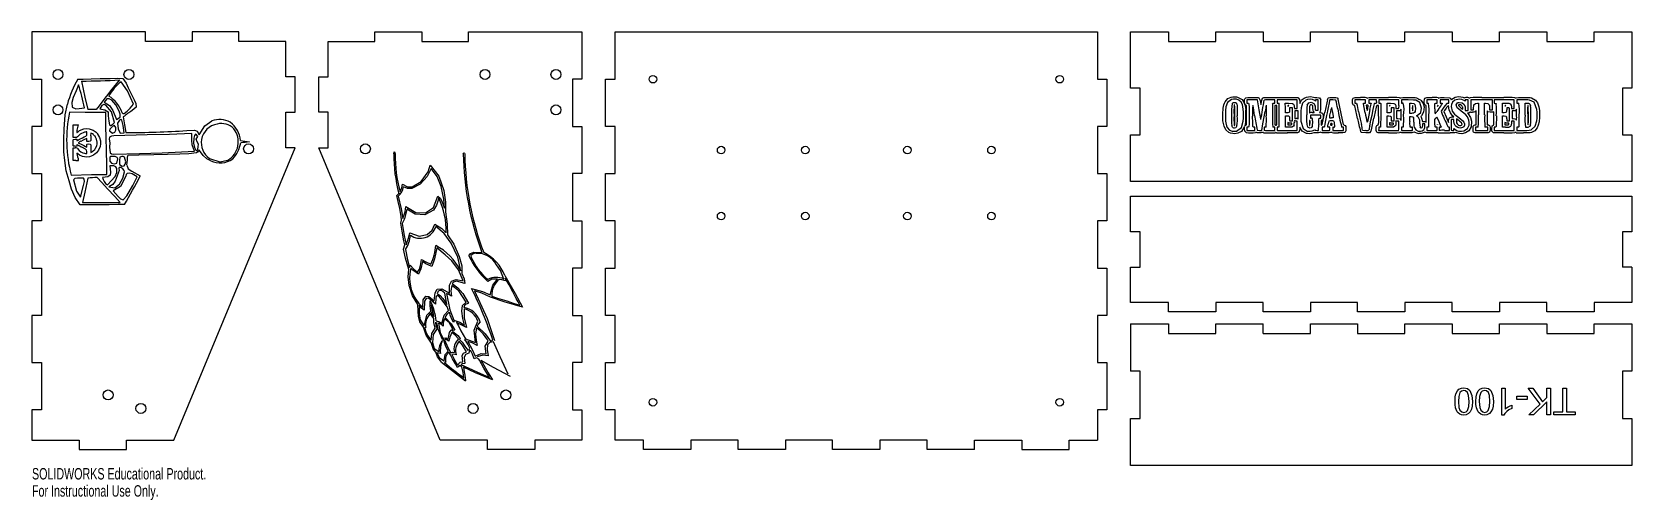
# Model space of a CAD drawing. Header units: millimetres. Extents: x -42 to 634, y 65 to 264.
import ezdxf

# ---------------------------------------------------------------- set-up
doc = ezdxf.new("R2010")
doc.units = ezdxf.units.MM
doc.styles.add('SLDTEXTSTYLE0', font='TXT', dxfattribs={"width": 0.7})

msp = doc.modelspace()

# ---------------------------------------------------------------- texts
at = {"color": 7, "linetype": 'Continuous', "char_height": 4.8336, "attachment_point": 1, "style": 'SLDTEXTSTYLE0'}
for s, insert in [('SOLIDWORKS Educational Product.', (-42.32, 78.96)), ('For Instructional Use Only.', (-42.32, 71.71))]:
    msp.add_mtext(s, dxfattribs=dict(at, insert=insert))

# ---------------------------------------------------------------- linework, layer by layer
at = {"color": 7, "linetype": 'Continuous'}
for p, q in [((5.68, 263.63), (-42.32, 263.63)), ((-42.32, 263.63), (-42.32, 243.63)), ((5.68, 259.63), (5.68, 263.63)), ((25.44, 259.63), (5.68, 259.63)), ((45.2, 263.63), (25.44, 263.63)), ((25.44, 263.63), (25.44, 259.63)), ((45.2, 259.63), (45.2, 263.63)), ((64.96, 259.63), (45.2, 259.63)), ((64.96, 244.63), (64.96, 259.63)), ((82.96, 259.63), (102.72, 259.63)), ((82.96, 244.63), (82.96, 259.63)), ((102.72, 263.63), (122.48, 263.63)), ((102.72, 259.63), (102.72, 263.63)), ((122.48, 263.63), (122.48, 259.63)), ((122.48, 259.63), (142.24, 259.63)), ((142.24, 263.63), (190.24, 263.63)), ((142.24, 259.63), (142.24, 263.63)), ((190.24, 263.63), (190.24, 243.63)), ((204.24, 263.63), (408.24, 263.63)), ((204.24, 243.63), (204.24, 263.63)), ((408.24, 263.63), (408.24, 243.63)), ((422.24, 263.63), (438.24, 263.63)), ((422.24, 239.87), (422.24, 263.63)), ((438.24, 263.63), (438.24, 259.63)), ((438.24, 259.63), (458.24, 259.63)), ((458.24, 263.63), (478.24, 263.63)), ((458.24, 259.63), (458.24, 263.63)), ((478.24, 263.63), (478.24, 259.63)), ((478.24, 259.63), (498.24, 259.63)), ((498.24, 263.63), (518.24, 263.63)), ((498.24, 259.63), (498.24, 263.63)), ((518.24, 263.63), (518.24, 259.63)), ((518.24, 259.63), (538.24, 259.63)), ((538.24, 263.63), (558.24, 263.63)), ((538.24, 259.63), (538.24, 263.63)), ((558.24, 263.63), (558.24, 259.63)), ((558.24, 259.63), (578.24, 259.63)), ((578.24, 263.63), (598.24, 263.63)), ((578.24, 259.63), (578.24, 263.63)), ((598.24, 263.63), (598.24, 259.63)), ((598.24, 259.63), (618.24, 259.63)), ((618.24, 263.63), (634.24, 263.63)), ((618.24, 259.63), (618.24, 263.63)), ((634.24, 263.63), (634.24, 239.87)), ((-42.32, 243.63), (-38.32, 243.63)), ((-38.32, 243.63), (-38.32, 223.63)), ((68.96, 244.63), (64.96, 244.63)), ((68.96, 229.63), (68.96, 244.63)), ((78.96, 244.63), (82.96, 244.63)), ((78.96, 229.63), (78.96, 244.63)), ((186.24, 243.63), (186.24, 223.63)), ((190.24, 243.63), (186.24, 243.63)), ((200.24, 243.63), (204.24, 243.63)), ((200.24, 223.63), (200.24, 243.63)), ((408.24, 243.63), (412.24, 243.63)), ((412.24, 243.63), (412.24, 223.63)), ((426.24, 239.87), (422.24, 239.87)), ((426.24, 220.11), (426.24, 239.87)), ((630.24, 239.87), (630.24, 220.11)), ((634.24, 239.87), (630.24, 239.87)), ((470.25, 233.64), (470.42, 233.24)), ((470.42, 233.24), (470.42, 234.14)), ((471.29, 232.46), (470.99, 232.59)), ((471.29, 228.37), (471.29, 232.46)), ((473.64, 234.85), (471.4, 234.85)), ((471.4, 234.85), (471.4, 234.17)), ((471.4, 234.17), (471.4, 233.5)), ((471.4, 233.5), (471.76, 233.5)), ((475.88, 234.85), (473.64, 234.85)), ((473.71, 235.84), (476.1, 235.83)), ((476.58, 230.69), (475.88, 234.85)), ((476.1, 235.83), (476.38, 235.69)), ((478.24, 235.69), (478.52, 235.83)), ((478.52, 235.83), (480.91, 235.82)), ((483.16, 234.85), (480.94, 234.85)), ((482.8, 233.5), (483.16, 233.5)), ((483.16, 234.17), (483.16, 234.85)), ((483.16, 233.5), (483.16, 234.17)), ((483.45, 232.54), (483.27, 232.47)), ((483.27, 232.47), (483.27, 228.38)), ((484, 232.48), (483.81, 232.54)), ((484, 228.38), (484, 232.48)), ((484.17, 234.85), (484.16, 234.33)), ((488.41, 234.85), (484.17, 234.85)), ((487.67, 231.46), (487.65, 233.51)), ((487.65, 233.51), (489.05, 233.49)), ((487.68, 229.42), (487.67, 231.46)), ((492.66, 234.85), (488.41, 234.85)), ((488.47, 235.82), (492.91, 235.83)), ((489.09, 232.42), (488.91, 232.43)), ((488.95, 232.34), (489.09, 232.42)), ((488.95, 232.35), (488.95, 232.34)), ((490.07, 231.47), (489.45, 231.47)), ((489.45, 231.47), (489.45, 230.65)), ((490.69, 231.47), (490.07, 231.47)), ((490.68, 228.74), (490.69, 231.47)), ((492.2, 230.18), (491.7, 230.18)), ((491.7, 230.18), (491.7, 228.58)), ((492.17, 231.24), (492.66, 231.25)), ((492.66, 233.05), (492.66, 234.85)), ((492.66, 231.25), (492.66, 233.05)), ((492.91, 235.83), (493.15, 235.7)), ((493.14, 230.33), (492.92, 230.26)), ((493.12, 228.6), (493.14, 230.33)), ((493.73, 234.01), (493.73, 233.32)), ((493.73, 233.32), (494.05, 233.96)), ((497.83, 230.62), (497.83, 229.38)), ((500.42, 234.84), (500.41, 234.69)), ((501.01, 234.84), (500.42, 234.84)), ((501.6, 234.84), (501.01, 234.84)), ((501.01, 230.45), (501.6, 230.47)), ((501.6, 232.66), (501.6, 234.84)), ((501.6, 230.47), (501.6, 232.66)), ((506.44, 234.85), (506.38, 234.55)), ((507.73, 234.85), (506.44, 234.85)), ((519.28, 234.85), (517.06, 234.85)), ((517.06, 234.85), (517.06, 234.17)), ((517.06, 234.17), (517.06, 233.5)), ((517.06, 233.5), (517.31, 233.5)), ((521.5, 234.85), (519.28, 234.85)), ((521.15, 233.5), (521.5, 233.5)), ((521.5, 234.17), (521.5, 234.85)), ((521.5, 233.5), (521.5, 234.17)), ((522.01, 235.71), (522.26, 235.58)), ((522.26, 235.58), (522.49, 235.71)), ((522.54, 231.4), (522.54, 231.4)), ((524.6, 234.85), (522.97, 234.85)), ((522.97, 234.85), (522.97, 234.17)), ((522.97, 234.17), (522.97, 233.5)), ((522.97, 233.5), (523.35, 233.5)), ((526.23, 234.85), (524.6, 234.85)), ((526.23, 234.23), (526.23, 234.85)), ((527.02, 232.48), (526.87, 232.52)), ((527.02, 228.38), (527.02, 232.48)), ((531.37, 234.85), (527.13, 234.85)), ((527.13, 234.85), (527.13, 234.17)), ((527.13, 234.17), (527.13, 233.5)), ((527.13, 233.5), (527.45, 233.5)), ((527.9, 233.41), (528.03, 233.32)), ((528.03, 233.32), (528.03, 228.38)), ((530.68, 231.46), (530.67, 233.51)), ((530.67, 233.51), (532.06, 233.49)), ((530.7, 229.42), (530.68, 231.46)), ((535.62, 234.85), (531.37, 234.85)), ((532.05, 232.42), (531.86, 232.43)), ((531.91, 232.34), (532.05, 232.42)), ((531.91, 232.35), (531.91, 232.34)), ((533.06, 231.47), (532.47, 231.47)), ((532.47, 231.47), (532.47, 230.76)), ((533.65, 231.47), (533.06, 231.47)), ((533.65, 228.75), (533.65, 231.47)), ((534.44, 231.78), (534.44, 231.26)), ((534.44, 231.26), (534.94, 231.24)), ((535.27, 230.19), (534.72, 230.17)), ((534.72, 230.17), (534.72, 228.58)), ((535.62, 233.05), (535.62, 234.85)), ((536.63, 230.99), (536.51, 230.73)), ((536.63, 228.59), (536.63, 230.99)), ((539.54, 234.83), (536.74, 234.85)), ((536.74, 234.85), (536.74, 234.18)), ((536.74, 234.18), (536.74, 233.5)), ((536.74, 233.5), (537.09, 233.49)), ((539.64, 235.85), (542.56, 235.83)), ((540.29, 231.33), (540.29, 233.5)), ((540.29, 233.5), (540.99, 233.5)), ((540.29, 229.17), (540.29, 231.33)), ((542.56, 235.83), (543.07, 235.67)), ((547.26, 232.46), (546.95, 232.59)), ((547.26, 228.97), (547.26, 232.46)), ((549.65, 234.85), (547.43, 234.85)), ((547.43, 234.85), (547.43, 234.17)), ((547.43, 234.17), (547.43, 233.5)), ((547.43, 233.5), (547.76, 233.5)), ((551.87, 234.85), (549.65, 234.85)), ((550.93, 231.14), (550.94, 233.28)), ((550.94, 233.28), (551.07, 233.39)), ((551.54, 233.5), (551.87, 233.5)), ((551.87, 234.17), (551.87, 234.85)), ((551.87, 233.5), (551.87, 234.17)), ((551.98, 232.3), (551.98, 232.13)), ((551.98, 232.13), (552.1, 232.29)), ((552.28, 232.53), (552.28, 232.53)), ((554.94, 234.83), (553.16, 234.85)), ((553.16, 234.85), (553.16, 234.17)), ((553.16, 234.17), (553.16, 233.5)), ((553.16, 233.5), (553.54, 233.5)), ((554.77, 230.05), (554.66, 229.89)), ((556.72, 234.82), (554.94, 234.83)), ((556.37, 233.49), (556.72, 233.53)), ((556.72, 234.17), (556.72, 234.82)), ((556.72, 233.53), (556.72, 234.17)), ((557.65, 235.2), (557.74, 234.91)), ((557.74, 234.91), (558.07, 235.18)), ((562.07, 231.4), (562.64, 230.97)), ((562.64, 230.97), (562.65, 231.4)), ((563.73, 234.27), (563.55, 234.42)), ((564.32, 234.85), (563.73, 234.85)), ((563.73, 234.85), (563.73, 234.56)), ((563.73, 234.56), (563.73, 234.27)), ((563.73, 231.04), (563.73, 230.35)), ((563.73, 230.35), (564.32, 230.35)), ((564.91, 234.85), (564.32, 234.85)), ((564.32, 230.35), (564.91, 230.35)), ((564.91, 232.6), (564.91, 234.85)), ((564.91, 230.35), (564.91, 232.6)), ((570.65, 234.85), (566.09, 234.85)), ((566.09, 234.85), (566.09, 232.75)), ((566.09, 232.75), (566.09, 230.66)), ((566.09, 230.66), (566.68, 230.68)), ((566.68, 230.68), (567.26, 230.69)), ((567.26, 230.69), (567.29, 231.57)), ((568.28, 230.43), (568.17, 230.17)), ((568.28, 227.39), (568.28, 230.43)), ((568.94, 233.49), (569.33, 233.47)), ((569.33, 233.47), (569.33, 228.48)), ((575.2, 234.85), (570.65, 234.85)), ((571.94, 228.5), (571.94, 233.5)), ((571.94, 233.5), (572.3, 233.5)), ((573.97, 231.57), (573.97, 230.69)), ((573.97, 230.69), (574.58, 230.69)), ((574.58, 230.69), (575.2, 230.69)), ((575.2, 232.77), (575.2, 234.85)), ((575.2, 230.69), (575.2, 232.77)), ((580.21, 234.84), (575.93, 234.84)), ((575.93, 234.84), (575.93, 234.17)), ((575.93, 234.17), (575.93, 233.49)), ((575.93, 233.49), (576.3, 233.49)), ((579.48, 231.43), (579.48, 233.5)), ((579.48, 233.5), (580.71, 233.5)), ((579.48, 229.37), (579.48, 231.43)), ((584.48, 234.84), (580.21, 234.84)), ((580.91, 232.42), (580.73, 232.43)), ((580.77, 232.34), (580.91, 232.42)), ((580.77, 232.35), (580.77, 232.34)), ((581.87, 231.47), (581.28, 231.47)), ((581.28, 231.47), (581.28, 230.69)), ((583.99, 230.18), (583.52, 230.18)), ((583.52, 230.18), (583.52, 228.58)), ((583.92, 231.23), (584.48, 231.25)), ((584.48, 233.05), (584.48, 234.84)), ((584.48, 231.25), (584.48, 233.05)), ((585.43, 230.94), (585.33, 230.7)), ((585.44, 228.59), (585.43, 230.94)), ((585.59, 234.17), (585.58, 233.5)), ((585.58, 233.5), (585.93, 233.5)), ((585.61, 234.85), (585.59, 234.17)), ((588.07, 234.85), (585.61, 234.85)), ((588.4, 235.85), (591.2, 235.83)), ((589.09, 228.42), (589.09, 233.51)), ((589.09, 233.51), (589.81, 233.49)), ((591.2, 235.83), (591.68, 235.68)), ((-38.32, 223.63), (-42.32, 223.63)), ((-42.32, 223.63), (-42.32, 203.63)), ((-24.97, 221.6), (-24.97, 224.27)), ((-24.97, 224.27), (-23.79, 224.27)), ((64.96, 214.63), (64.96, 229.63)), ((64.96, 229.63), (68.96, 229.63)), ((82.96, 229.63), (78.96, 229.63)), ((82.96, 214.63), (82.96, 229.63)), ((186.24, 223.63), (190.24, 223.63)), ((190.24, 223.63), (190.24, 203.63)), ((204.24, 223.63), (200.24, 223.63)), ((204.24, 203.63), (204.24, 223.63)), ((408.24, 223.63), (408.24, 203.63)), ((412.24, 223.63), (408.24, 223.63)), ((470.42, 223.53), (470.3, 223.25)), ((470.4, 222.76), (470.42, 223.53)), ((471.14, 224.24), (471.29, 224.28)), ((471.29, 224.28), (471.29, 228.37)), ((471.78, 223.27), (471.4, 223.25)), ((474.78, 223.25), (474.41, 223.27)), ((477.74, 221.97), (478.2, 224.68)), ((483.16, 223.26), (482.92, 223.27)), ((483.27, 228.38), (483.27, 224.29)), ((483.27, 224.29), (483.45, 224.23)), ((483.82, 224.22), (484, 224.29)), ((483.82, 224.22), (483.82, 224.22)), ((484, 224.29), (484, 228.38)), ((484.34, 223.27), (484.14, 223.26)), ((488.26, 229.41), (487.68, 229.42)), ((487.68, 228.07), (488.1, 228.09)), ((487.68, 225.68), (487.68, 228.07)), ((487.68, 223.29), (487.68, 225.68)), ((489.03, 223.29), (487.68, 223.29)), ((488.72, 224.79), (488.72, 224.33)), ((488.72, 224.33), (489.46, 224.33)), ((490.38, 223.29), (489.03, 223.29)), ((489.3, 227.87), (489.45, 227.71)), ((489.45, 227.71), (489.45, 226.87)), ((490.41, 224.95), (489.94, 224.95)), ((490.17, 226.01), (490.66, 226.01)), ((490.7, 223.45), (490.38, 223.29)), ((490.41, 224.73), (490.41, 224.95)), ((490.66, 226.01), (490.68, 228.74)), ((491.7, 228.58), (491.7, 226.97)), ((491.7, 226.97), (492.22, 226.97)), ((492.66, 225.9), (492.08, 225.92)), ((492.66, 223.92), (492.66, 225.9)), ((492.66, 221.94), (492.66, 223.92)), ((492.66, 223.92), (492.66, 223.92)), ((493.74, 223.27), (493.72, 222.58)), ((494.02, 222.71), (493.74, 223.27)), ((497.83, 229.38), (497.96, 229.42)), ((500.42, 228.45), (498.23, 228.43)), ((498.23, 228.43), (498.23, 227.79)), ((498.23, 227.79), (498.23, 227.15)), ((498.23, 227.15), (498.62, 227.13)), ((502.61, 228.46), (500.42, 228.45)), ((501.74, 221.96), (501.77, 224.46)), ((502.21, 229.62), (502.04, 229.52)), ((502.04, 229.52), (502.43, 229.5)), ((502.35, 227.14), (502.61, 227.14)), ((502.61, 227.8), (502.61, 228.46)), ((502.61, 227.14), (502.61, 227.8)), ((503.11, 226.28), (502.84, 226.16)), ((502.84, 226.16), (502.84, 225.19)), ((503.57, 223.3), (503.23, 223.29)), ((503.23, 223.29), (503.23, 222.63)), ((506.44, 223.26), (506.21, 223.27)), ((506.85, 224.89), (506.78, 224.58)), ((507.12, 224.89), (506.85, 224.89)), ((507.76, 223.29), (507.74, 222.62)), ((507.93, 223.27), (507.76, 223.29)), ((527.16, 223.27), (527.14, 222.62)), ((527.5, 223.28), (527.16, 223.27)), ((530.67, 225.68), (530.67, 228.1)), ((530.67, 228.1), (531.37, 228.08)), ((530.67, 223.26), (530.67, 225.68)), ((532.01, 223.28), (530.67, 223.26)), ((531.38, 229.42), (530.7, 229.42)), ((531.68, 224.78), (531.68, 224.33)), ((531.68, 224.33), (532.42, 224.33)), ((532.47, 226.72), (532.47, 225.99)), ((532.47, 225.99), (533.06, 226.01)), ((533.37, 224.95), (532.88, 224.95)), ((533.06, 226.01), (533.65, 226.03)), ((533.27, 224.43), (533.27, 224.42)), ((533.37, 224.73), (533.37, 224.95)), ((533.65, 226.03), (533.65, 228.75)), ((534.96, 225.92), (534.44, 225.93)), ((534.44, 225.93), (534.44, 225.23)), ((534.72, 228.58), (534.72, 226.98)), ((534.72, 226.98), (535.27, 226.96)), ((536.63, 228.59), (536.63, 228.59)), ((536.95, 223.27), (536.74, 223.26)), ((540.97, 229.17), (540.29, 229.17)), ((540.29, 225.66), (540.29, 227.83)), ((540.29, 227.83), (540.93, 227.81)), ((541.41, 223.26), (541.07, 223.27)), ((543.16, 228.14), (543.46, 228.23)), ((543.4, 227.99), (543.16, 228.14)), ((545.25, 228.15), (544.94, 227.83)), ((544.94, 227.83), (545.08, 227.55)), ((545.58, 226.03), (545.64, 225.68)), ((546.14, 224.67), (545.63, 224.67)), ((545.63, 224.67), (545.63, 224.08)), ((545.64, 225.68), (546.17, 225.68)), ((546.65, 224.67), (546.14, 224.67)), ((546.62, 223.81), (546.65, 224.67)), ((546.98, 225.57), (547.26, 225.47)), ((547.26, 225.47), (547.26, 228.97)), ((550.91, 226.55), (551.28, 227.08)), ((550.92, 225.02), (550.91, 226.55)), ((554.66, 229.89), (555.67, 227.63)), ((555.67, 227.63), (556.68, 225.36)), ((556.68, 225.36), (556.71, 226.01)), ((558.36, 226.58), (557.77, 226.58)), ((557.77, 226.58), (557.77, 224.28)), ((557.77, 224.28), (557.77, 221.98)), ((558.23, 227.64), (558.84, 227.66)), ((558.94, 226.58), (558.36, 226.58)), ((558.84, 227.66), (558.4, 228.09)), ((558.97, 225.84), (558.94, 226.58)), ((560.02, 225.93), (560.05, 225.08)), ((560.05, 225.08), (560.29, 224.77)), ((565.04, 229.33), (564.74, 229.26)), ((564.74, 229.26), (564.96, 229.03)), ((568.58, 223.27), (568.03, 223.25)), ((568.07, 224.32), (568.29, 224.35)), ((568.29, 224.35), (568.28, 227.39)), ((573.24, 223.29), (572.67, 223.29)), ((573.01, 227.36), (573.01, 224.35)), ((573.01, 224.35), (573.24, 224.32)), ((573.24, 222.63), (573.24, 223.29)), ((575.82, 229.83), (575.5, 229.72)), ((575.59, 224.22), (575.82, 224.28)), ((575.82, 227.06), (575.82, 229.83)), ((575.82, 224.28), (575.82, 227.06)), ((580.19, 229.41), (579.48, 229.37)), ((579.48, 225.68), (579.48, 228.1)), ((579.48, 228.1), (580.18, 228.08)), ((579.48, 223.26), (579.48, 225.68)), ((580.81, 223.28), (579.48, 223.26)), ((580.87, 225.09), (580.54, 225.22)), ((580.54, 225.22), (580.54, 224.78)), ((580.54, 224.78), (580.54, 224.33)), ((580.54, 224.33), (581.28, 224.33)), ((582.23, 224.95), (581.71, 224.95)), ((581.96, 226.01), (582.46, 226.02)), ((582.12, 224.45), (582.12, 224.44)), ((582.23, 224.75), (582.23, 224.95)), ((582.46, 226.02), (582.46, 228.55)), ((583.52, 228.58), (583.52, 226.97)), ((583.52, 226.97), (583.99, 226.97)), ((584.48, 225.9), (583.92, 225.92)), ((584.48, 223.93), (584.48, 225.9)), ((584.48, 221.97), (584.48, 223.93)), ((584.48, 223.93), (584.48, 223.93)), ((585.44, 228.59), (585.44, 228.59)), ((585.88, 223.27), (585.58, 223.27)), ((585.58, 223.27), (585.59, 222.62)), ((-24.97, 218.93), (-24.97, 221.6)), ((-24.12, 218.93), (-24.97, 218.93)), ((-19.14, 221.27), (-19.38, 221.27)), ((-19.14, 220.49), (-19.14, 221.27)), ((422.24, 220.11), (426.24, 220.11)), ((422.24, 200.35), (422.24, 220.11)), ((465.42, 220.58), (465.42, 220.57)), ((471.4, 223.25), (471.4, 222.61)), ((471.4, 222.61), (471.4, 221.97)), ((471.4, 221.97), (473.09, 221.97)), ((473.09, 221.97), (474.78, 221.97)), ((474.78, 222.61), (474.78, 223.25)), ((474.78, 221.97), (474.78, 222.61)), ((476.74, 221.97), (477.74, 221.97)), ((480.99, 221.96), (483.16, 221.97)), ((483.16, 222.62), (483.16, 223.26)), ((483.16, 221.97), (483.16, 222.62)), ((484.14, 223.26), (484.14, 222.63)), ((484.14, 222.63), (484.14, 222)), ((484.14, 222), (484.31, 221.97)), ((492.86, 220.93), (488.5, 220.92)), ((488.57, 221.94), (492.66, 221.94)), ((493.14, 221.07), (492.86, 220.93)), ((499.04, 221.72), (499.04, 221.72)), ((499.77, 222.01), (500.15, 222.2)), ((500.15, 222.2), (500.28, 222.08)), ((501.07, 221.96), (501.74, 221.96)), ((502.5, 221.17), (502.18, 221.04)), ((502.82, 221.04), (502.5, 221.17)), ((503.23, 222.63), (503.23, 221.97)), ((503.23, 221.97), (504.71, 221.96)), ((506.44, 222.62), (506.44, 223.26)), ((506.44, 222.62), (506.44, 222.62)), ((507.74, 222.62), (507.73, 221.94)), ((507.73, 221.94), (509.99, 221.96)), ((509.99, 221.96), (512.25, 221.97)), ((512.25, 221.97), (512.25, 222.59)), ((526.93, 220.93), (526.64, 221.06)), ((531.28, 220.91), (526.93, 220.93)), ((527.14, 222.62), (527.12, 221.97)), ((527.12, 221.97), (531.24, 221.96)), ((535.58, 221.97), (535.58, 221.97)), ((536.74, 223.26), (536.74, 222.62)), ((539.13, 221.96), (541.38, 221.96)), ((541.38, 221.96), (541.4, 222.61)), ((541.4, 222.61), (541.41, 223.26)), ((544.07, 220.57), (544.07, 220.56)), ((545.49, 221.72), (545.49, 221.72)), ((546.66, 221.19), (546.3, 220.99)), ((547.02, 221.04), (546.66, 221.19)), ((547.37, 220.9), (547.02, 221.04)), ((549.75, 220.93), (547.37, 220.9)), ((547.71, 223.26), (547.43, 223.26)), ((547.43, 223.26), (547.43, 222.62)), ((547.43, 222.62), (547.43, 221.97)), ((547.43, 221.97), (549.52, 221.96)), ((551.87, 222.62), (551.87, 222.62)), ((554.93, 221.97), (557.1, 221.97)), ((557.1, 221.97), (557.1, 222.62)), ((557.77, 221.98), (558.29, 221.96)), ((558.95, 222.35), (558.95, 222.72)), ((558.95, 222.72), (559.14, 222.55)), ((563.15, 221.77), (563.15, 221.77)), ((567.86, 220.93), (567.57, 221.06)), ((570.65, 220.93), (567.86, 220.93)), ((568.03, 223.25), (568.05, 222.61)), ((568.05, 222.61), (568.07, 221.97)), ((568.07, 221.97), (570.65, 221.97)), ((570.65, 221.97), (573.24, 221.97)), ((573.43, 220.93), (570.65, 220.93)), ((573.24, 221.97), (573.24, 222.63)), ((573.24, 222.63), (573.24, 222.63)), ((573.71, 221.07), (573.43, 220.93)), ((575.74, 220.93), (575.47, 221.06)), ((580.07, 220.92), (575.74, 220.93)), ((575.93, 222.61), (575.93, 221.97)), ((575.93, 221.97), (580.21, 221.97)), ((580.21, 221.97), (584.48, 221.97)), ((585.59, 222.62), (585.61, 221.97)), ((585.61, 221.97), (587.96, 221.96)), ((591.14, 220.93), (588.37, 220.91)), ((591.71, 221.12), (591.14, 220.93)), ((591.62, 222.16), (591.62, 222.16)), ((630.24, 220.11), (634.24, 220.11)), ((634.24, 220.11), (634.24, 200.35)), ((-24.97, 211.84), (-24.97, 214.51)), ((-24.97, 214.51), (-24.12, 214.51)), ((-24.97, 209.17), (-24.97, 211.84)), ((-19.38, 212.18), (-19.14, 212.18)), ((-19.14, 212.18), (-19.14, 212.95)), ((17.68, 90.83), (68.96, 214.63)), ((68.96, 214.63), (64.96, 214.63)), ((78.96, 214.63), (82.96, 214.63)), ((130.24, 90.83), (78.96, 214.63)), ((-42.32, 203.63), (-38.32, 203.63)), ((-38.32, 203.63), (-38.32, 183.63)), ((-23.79, 209.17), (-24.97, 209.17)), ((186.24, 203.63), (186.24, 183.63)), ((190.24, 203.63), (186.24, 203.63)), ((200.24, 203.63), (204.24, 203.63)), ((200.24, 183.63), (200.24, 203.63)), ((408.24, 203.63), (412.24, 203.63)), ((412.24, 203.63), (412.24, 183.63)), ((634.24, 200.35), (422.24, 200.35)), ((422.24, 194.06), (634.24, 194.06)), ((422.24, 179.06), (422.24, 194.06)), ((634.24, 194.06), (634.24, 179.06)), ((-38.32, 183.63), (-42.32, 183.63)), ((-42.32, 183.63), (-42.32, 163.63)), ((186.24, 183.63), (190.24, 183.63)), ((190.24, 183.63), (190.24, 163.63)), ((204.24, 183.63), (200.24, 183.63)), ((204.24, 163.63), (204.24, 183.63)), ((408.24, 183.63), (408.24, 163.63)), ((412.24, 183.63), (408.24, 183.63)), ((426.24, 179.06), (422.24, 179.06)), ((426.24, 164.06), (426.24, 179.06)), ((630.24, 179.06), (630.24, 164.06)), ((634.24, 179.06), (630.24, 179.06)), ((-42.32, 163.63), (-38.32, 163.63)), ((-38.32, 163.63), (-38.32, 143.63)), ((186.24, 163.63), (186.24, 143.63)), ((190.24, 163.63), (186.24, 163.63)), ((200.24, 163.63), (204.24, 163.63)), ((200.24, 143.63), (200.24, 163.63)), ((408.24, 163.63), (412.24, 163.63)), ((412.24, 163.63), (412.24, 143.63)), ((422.24, 164.06), (426.24, 164.06)), ((422.24, 149.06), (422.24, 164.06)), ((634.24, 164.06), (630.24, 164.06)), ((634.24, 164.06), (634.24, 149.06)), ((438.24, 149.06), (422.24, 149.06)), ((438.24, 145.06), (438.24, 149.06)), ((458.24, 149.06), (458.24, 145.06)), ((478.24, 149.06), (458.24, 149.06)), ((478.24, 145.06), (478.24, 149.06)), ((498.24, 149.06), (498.24, 145.06)), ((518.24, 149.06), (498.24, 149.06)), ((518.24, 145.06), (518.24, 149.06)), ((538.24, 149.06), (538.24, 145.06)), ((558.24, 149.06), (538.24, 149.06)), ((558.24, 145.06), (558.24, 149.06)), ((578.24, 149.06), (578.24, 145.06)), ((598.24, 149.06), (578.24, 149.06)), ((598.24, 145.06), (598.24, 149.06)), ((618.24, 149.06), (618.24, 145.06)), ((634.24, 149.06), (618.24, 149.06)), ((-38.32, 143.63), (-42.32, 143.63)), ((-42.32, 143.63), (-42.32, 123.63)), ((186.24, 143.63), (190.24, 143.63)), ((190.24, 143.63), (190.24, 123.63)), ((204.24, 143.63), (200.24, 143.63)), ((204.24, 123.63), (204.24, 143.63)), ((408.24, 143.63), (408.24, 123.63)), ((412.24, 143.63), (408.24, 143.63)), ((458.24, 145.06), (438.24, 145.06)), ((498.24, 145.06), (478.24, 145.06)), ((538.24, 145.06), (518.24, 145.06)), ((578.24, 145.06), (558.24, 145.06)), ((618.24, 145.06), (598.24, 145.06)), ((422.24, 139.98), (438.24, 139.98)), ((422.24, 139.98), (422.24, 119.98)), ((438.24, 139.98), (438.24, 135.98)), ((438.24, 135.98), (458.24, 135.98)), ((458.24, 139.98), (478.24, 139.98)), ((458.24, 135.98), (458.24, 139.98)), ((478.24, 135.98), (478.24, 139.98)), ((478.24, 135.98), (498.24, 135.98)), ((498.24, 139.98), (518.24, 139.98)), ((498.24, 135.98), (498.24, 139.98)), ((518.24, 139.98), (518.24, 135.98)), ((518.24, 135.98), (538.24, 135.98)), ((538.24, 139.98), (558.24, 139.98)), ((538.24, 135.98), (538.24, 139.98)), ((558.24, 139.98), (558.24, 135.98)), ((558.24, 135.98), (578.24, 135.98)), ((578.24, 139.98), (598.24, 139.98)), ((578.24, 135.98), (578.24, 139.98)), ((598.24, 139.98), (598.24, 135.98)), ((598.24, 135.98), (618.24, 135.98)), ((618.24, 139.98), (634.24, 139.98)), ((618.24, 135.98), (618.24, 139.98)), ((634.24, 139.98), (634.24, 119.98)), ((-42.32, 123.63), (-38.32, 123.63)), ((-38.32, 123.63), (-38.32, 103.63)), ((186.24, 123.63), (186.24, 103.63)), ((190.24, 123.63), (186.24, 123.63)), ((200.24, 123.63), (204.24, 123.63)), ((200.24, 103.63), (200.24, 123.63)), ((408.24, 123.63), (412.24, 123.63)), ((412.24, 123.63), (412.24, 103.63)), ((426.24, 119.98), (422.24, 119.98)), ((426.24, 99.98), (426.24, 119.98)), ((630.24, 119.98), (630.24, 99.98)), ((634.24, 119.98), (630.24, 119.98)), ((579.18, 112.79), (580.57, 112.79)), ((579.18, 101.4), (579.18, 112.79)), ((580.57, 112.79), (580.57, 103.91)), ((585.58, 107.98), (585.58, 109.38)), ((585.58, 109.38), (589.86, 109.38)), ((589.86, 109.38), (589.86, 107.98)), ((595.36, 106.04), (590.39, 112.79)), ((590.39, 112.79), (592.38, 112.79)), ((592.38, 112.79), (596.41, 107.05)), ((596.41, 107.05), (598.27, 108.86)), ((598.27, 108.86), (598.27, 112.79)), ((598.27, 112.79), (599.77, 112.79)), ((599.77, 112.79), (599.77, 101.44)), ((605, 102.78), (605, 112.79)), ((605, 112.79), (606.5, 112.79)), ((606.5, 112.79), (606.5, 102.78)), ((-38.32, 103.63), (-42.32, 103.63)), ((-42.32, 103.63), (-42.32, 90.83)), ((186.24, 103.63), (190.24, 103.63)), ((190.24, 103.63), (190.24, 90.83)), ((204.24, 103.63), (200.24, 103.63)), ((204.24, 90.83), (204.24, 103.63)), ((408.24, 103.63), (408.24, 90.83)), ((412.24, 103.63), (408.24, 103.63)), ((583.36, 105.59), (583.36, 104.24)), ((589.86, 107.98), (585.58, 107.98)), ((590.6, 101.44), (595.36, 106.04)), ((598.27, 107.07), (592.64, 101.44)), ((598.27, 101.44), (598.27, 107.07)), ((601.25, 101.44), (601.25, 102.78)), ((601.25, 102.78), (605, 102.78)), ((606.5, 102.78), (610.24, 102.78)), ((610.24, 102.78), (610.24, 101.44)), ((422.24, 99.98), (426.24, 99.98)), ((422.24, 79.98), (422.24, 99.98)), ((580.08, 101.4), (579.18, 101.4)), ((592.64, 101.44), (590.6, 101.44)), ((599.77, 101.44), (598.27, 101.44)), ((610.24, 101.44), (601.25, 101.44)), ((630.24, 99.98), (634.24, 99.98)), ((634.24, 99.98), (634.24, 79.98)), ((-42.32, 90.83), (-22.32, 90.83)), ((-22.32, 90.83), (-22.32, 86.83)), ((-2.32, 86.83), (-2.32, 90.83)), ((-2.32, 90.83), (17.68, 90.83)), ((150.24, 90.83), (130.24, 90.83)), ((150.24, 86.83), (150.24, 90.83)), ((170.24, 90.83), (170.24, 86.83)), ((190.24, 90.83), (170.24, 90.83)), ((216.24, 90.83), (204.24, 90.83)), ((216.24, 86.83), (216.24, 90.83)), ((236.24, 90.83), (236.24, 86.83)), ((256.24, 90.83), (236.24, 90.83)), ((256.24, 86.83), (256.24, 90.83)), ((276.24, 90.83), (276.24, 86.83)), ((296.24, 90.83), (276.24, 90.83)), ((296.24, 86.83), (296.24, 90.83)), ((316.24, 90.83), (316.24, 86.83)), ((336.24, 90.83), (316.24, 90.83)), ((336.24, 86.83), (336.24, 90.83)), ((356.24, 86.83), (356.24, 90.83)), ((356.24, 90.83), (376.24, 90.83)), ((376.24, 90.83), (376.24, 86.83)), ((396.24, 86.83), (396.24, 90.83)), ((396.24, 90.83), (408.24, 90.83)), ((-22.32, 86.83), (-2.32, 86.83)), ((170.24, 86.83), (150.24, 86.83)), ((236.24, 86.83), (216.24, 86.83)), ((276.24, 86.83), (256.24, 86.83)), ((316.24, 86.83), (296.24, 86.83)), ((356.24, 86.83), (336.24, 86.83)), ((376.24, 86.83), (396.24, 86.83)), ((634.24, 79.98), (422.24, 79.98))]:
    msp.add_line(p, q, dxfattribs=at)
at = {"color": 7, "linetype": 'Continuous', "flags": 128}
for points in [[(-22.9, 243.63), (-20.62, 243.68), (-17.27, 243.77), (-13.48, 243.87), (-9.28, 243.98), (-6.36, 244.04)], [(-6.36, 244.04), (-3.91, 243.94), (-2.48, 242.01), (-1.66, 240.02), (-0.77, 238.28)], [(-22.6, 241.24), (-23.6, 238.71), (-24.85, 235.88), (-25.47, 233.71), (-25.33, 231.83)], [(-21.4, 242.79), (-20.02, 235.98), (-18.75, 230.73)], [(0.67, 233.09), (-2, 238.68), (-4.68, 242.56)], [(-0.77, 238.28), (0.82, 234.9), (1.62, 233.3), (1.76, 231.85), (0.03, 230.32)], [(-28.7, 222.48), (-28.33, 228.6), (-27.33, 233.01)], [(-25.33, 231.83), (-23.8, 231.08), (-22.37, 231.23), (-20.07, 231.48)], [(-11.05, 232.68), (-11.93, 232.87), (-12.76, 232.55), (-13.7, 231.08)], [(-13.7, 231.08), (-11.55, 230.72), (-10.1, 229.84), (-10.06, 228.16)], [(-6.82, 232.73), (-8.54, 234.74), (-9.65, 235.34), (-10.7, 235.33), (-11.78, 233.86)], [(-11.78, 233.86), (-9.6, 232.51), (-8.17, 230.39), (-6.54, 226.61)], [(-7.49, 225.25), (-8.72, 229.81), (-11.05, 232.68)], [(-6.54, 226.61), (-5.09, 227.51), (-5.06, 228.84), (-5.5, 230.06), (-6.82, 232.73)], [(-4.22, 229.35), (-3.87, 229.04), (-3.32, 229.16), (-2.13, 230.05), (-0.85, 231.36), (0.67, 233.09)], [(461.24, 228.83), (461.36, 231.4), (461.65, 232.71)], [(461.65, 232.71), (461.92, 233.44), (462.16, 233.99)], [(462.16, 233.99), (463.32, 235.4), (464.8, 236.06)], [(462.5, 231.89), (462.32, 230.31), (462.31, 228.04)], [(464.93, 235.05), (463.22, 233.77), (462.5, 231.89)], [(464.8, 236.06), (465.42, 236.2), (466.12, 236.22)], [(467.03, 235.11), (465.8, 235.17), (464.93, 235.05)], [(465.17, 233.28), (465.33, 233.5), (465.48, 233.65)], [(465.48, 233.65), (465.76, 233.79), (466.12, 233.81)], [(466.28, 228.56), (466.25, 231.78), (466.17, 232.75), (466.14, 232.77), (466.12, 232.77), (466.05, 232.72)], [(466.12, 236.22), (466.95, 236.18), (467.44, 236.06)], [(466.12, 233.81), (466.55, 233.77), (466.76, 233.64)], [(466.76, 233.64), (467.14, 233.11), (467.3, 232.43)], [(468.91, 233.93), (468, 234.75), (467.03, 235.11)], [(467.3, 232.43), (467.34, 230.84), (467.34, 228.07)], [(467.44, 236.06), (469.34, 235.05), (470.25, 233.64)], [(469.89, 230.93), (469.48, 232.85), (468.91, 233.93)], [(470.42, 234.14), (470.45, 235.01), (470.56, 235.32)], [(470.59, 232.94), (470.51, 233.1), (470.49, 233.13), (470.48, 233.14), (470.48, 233.14), (470.48, 233.14), (470.47, 233.13), (470.47, 233.11), (470.57, 232.76)], [(470.56, 235.32), (470.75, 235.6), (471.01, 235.73)], [(470.57, 232.76), (470.83, 231.67), (470.96, 230.68)], [(470.99, 232.59), (470.71, 232.75), (470.59, 232.94)], [(471.01, 235.73), (471.73, 235.84), (473.71, 235.84)], [(471.76, 233.5), (471.99, 233.51), (472.12, 233.5), (472.26, 233.26), (472.34, 231.58), (472.35, 228.45)], [(476.38, 235.69), (476.66, 235.49), (476.8, 235.21)], [(477.29, 226.54), (477.29, 226.54), (477.29, 226.54), (477.28, 226.54), (477.28, 226.56), (477.23, 226.86), (476.58, 230.69)], [(476.79, 235.21), (476.96, 234.57), (477.11, 233.81)], [(477.11, 233.81), (477.3, 232.88), (477.31, 232.87), (477.32, 232.86), (477.32, 232.86), (477.32, 232.87), (477.33, 232.88)], [(477.33, 232.88), (477.42, 233.32), (477.53, 233.95)], [(477.53, 233.95), (477.7, 234.78), (477.82, 235.21)], [(477.82, 235.21), (478, 235.54), (478.24, 235.69)], [(479.58, 232.65), (479.58, 232.65), (479.58, 232.65), (479.58, 232.65), (479.58, 232.65), (479.58, 232.64), (479.59, 232.32), (479.61, 228.12)], [(480.91, 235.82), (482.88, 235.82), (483.66, 235.82)], [(482.23, 233.14), (482.41, 233.45), (482.8, 233.5)], [(483.81, 232.54), (483.61, 232.57), (483.45, 232.54)], [(483.66, 235.82), (484.26, 235.82), (485.55, 235.82), (488.47, 235.82)], [(484.16, 234.33), (484.15, 233.88), (484.15, 233.67)], [(484.15, 233.67), (484.15, 233.59), (484.2, 233.54), (484.52, 233.5)], [(484.52, 233.5), (484.87, 233.44), (484.99, 233.36)], [(488.91, 232.43), (488.77, 232.41), (488.73, 232.38), (488.72, 232.35)], [(488.72, 232.35), (488.73, 232.29), (488.76, 232.27), (488.8, 232.27), (488.95, 232.35)], [(489.05, 233.49), (490.64, 233.38), (491.11, 233.03)], [(489.45, 230.65), (489.43, 229.97), (489.37, 229.67), (489.07, 229.46)], [(491.11, 233.03), (491.38, 232.52), (491.46, 231.84)], [(492.92, 230.26), (492.57, 230.2), (492.2, 230.18)], [(493.15, 235.7), (493.62, 235.05), (493.73, 234.01)], [(494.05, 233.96), (494.42, 234.6), (494.76, 234.99)], [(496.29, 234.79), (494.91, 233.42), (494.31, 231.5)], [(494.76, 234.99), (495.65, 235.64), (496.54, 235.99)], [(498.09, 235.18), (497.02, 235.07), (496.29, 234.79)], [(496.54, 235.99), (498.28, 236.24), (499.63, 235.96)], [(496.92, 232.59), (497.64, 233.61), (498.56, 233.83)], [(498.11, 232.6), (497.86, 232), (497.83, 230.62)], [(500.12, 234.54), (499.13, 235.05), (498.09, 235.18)], [(498.55, 232.82), (498.3, 232.77), (498.11, 232.6)], [(498.95, 232.68), (498.74, 232.8), (498.55, 232.82)], [(498.56, 233.83), (499.76, 233.39), (500.29, 232.4)], [(499.35, 231.22), (499.23, 232.31), (498.95, 232.68)], [(499.51, 229.97), (499.39, 230.45), (499.35, 231.22)], [(499.63, 235.96), (500.17, 235.85), (500.93, 235.83)], [(500.42, 234.44), (500.41, 234.36), (500.4, 234.35), (500.38, 234.35), (500.12, 234.54)], [(500.41, 234.69), (500.41, 234.54), (500.42, 234.44)], [(500.42, 230.49), (500.42, 230.48), (500.43, 230.47), (500.46, 230.46), (501.01, 230.45)], [(500.93, 235.83), (501.8, 235.8), (502.09, 235.7)], [(502.09, 235.7), (502.43, 235.37), (502.61, 234.9)], [(502.51, 230.05), (502.35, 229.75), (502.21, 229.62)], [(506.38, 234.55), (506.18, 233.56), (505.79, 231.68), (505.49, 230.23), (505.31, 229.34)], [(505.43, 234.96), (505.65, 235.49), (505.92, 235.7)], [(505.92, 235.7), (506.43, 235.82), (507.6, 235.85)], [(507.18, 231.67), (507.18, 231.67), (507.18, 231.67), (507.18, 231.67), (507.18, 231.67), (507.19, 231.67), (507.22, 231.5), (507.58, 229.55), (507.86, 227.91), (507.92, 227.47), (507.93, 227.37), (507.93, 227.35), (507.93, 227.34)], [(507.6, 235.85), (508.98, 235.83), (509.56, 235.71), (510.01, 235.12)], [(509.05, 234.78), (509.03, 234.8), (508.98, 234.81), (507.73, 234.85)], [(516, 234.03), (516.08, 235.1), (516.3, 235.55)], [(516.15, 233.01), (516.04, 233.44), (516, 234.03)], [(516.56, 232.6), (516.29, 232.77), (516.15, 233.01)], [(516.3, 235.55), (517.17, 235.83), (519.4, 235.85)], [(517.06, 232.36), (516.99, 232.45), (516.92, 232.48)], [(517.31, 233.5), (517.74, 233.42), (517.91, 233.26)], [(521.42, 229.41), (520.81, 232.34), (520.68, 233.27), (520.71, 233.42), (520.78, 233.48), (520.96, 233.5), (521.15, 233.5)], [(522.02, 232.63), (521.88, 232.53), (521.85, 232.49), (521.84, 232.47)], [(522.39, 232.63), (522.18, 232.69), (522.02, 232.63)], [(522.66, 232.54), (522.53, 232.57), (522.39, 232.63)], [(522.48, 235.71), (523.04, 235.82), (524.54, 235.83)], [(522.54, 231.4), (522.71, 232.26), (522.72, 232.52), (522.66, 232.54)], [(523.44, 230.74), (522.96, 228.45), (522.64, 226.96)], [(523.35, 233.5), (523.81, 233.43), (523.91, 233.33), (523.93, 233.18)], [(524.32, 228.38), (524.83, 230.81), (525.11, 232.09)], [(524.54, 235.83), (526.03, 235.82), (526.59, 235.82)], [(525.33, 233.22), (525.36, 233.33), (525.46, 233.41), (525.87, 233.5)], [(525.87, 233.5), (526.12, 233.53), (526.2, 233.55), (526.22, 233.56), (526.23, 233.56), (526.23, 233.57)], [(526.87, 232.52), (526.53, 232.51), (526.29, 232.43)], [(527.45, 233.5), (527.75, 233.47), (527.9, 233.41)], [(532.47, 230.76), (532.42, 229.89), (532.25, 229.56), (531.88, 229.44), (531.38, 229.42)], [(531.86, 232.43), (531.73, 232.41), (531.69, 232.38), (531.68, 232.35)], [(531.68, 232.35), (531.69, 232.29), (531.72, 232.27), (531.76, 232.27), (531.91, 232.35)], [(532.06, 233.49), (533.57, 233.39), (534.06, 233.06)], [(534.06, 233.06), (534.37, 232.49), (534.44, 231.78)], [(536.51, 230.73), (536.04, 230.3), (535.27, 230.19)], [(535.91, 235.77), (536.21, 235.72), (536.45, 235.78)], [(536.45, 235.78), (537.36, 235.85), (539.64, 235.85)], [(542.79, 234.69), (541.84, 234.8), (539.54, 234.83)], [(540.99, 233.5), (542.04, 233.35), (542.42, 232.93)], [(541.45, 232.42), (541.42, 232.42), (541.4, 232.4), (541.36, 232.13), (541.35, 231.33)], [(541.35, 231.33), (541.36, 230.54), (541.4, 230.27), (541.42, 230.25), (541.45, 230.25)], [(541.63, 231.33), (541.59, 232.15), (541.53, 232.34), (541.45, 232.42)], [(541.45, 230.25), (541.54, 230.34), (541.59, 230.52)], [(541.59, 230.52), (541.62, 230.92), (541.63, 231.33)], [(542.42, 232.93), (542.68, 231.36), (542.53, 229.97)], [(545.29, 231.32), (544.49, 233.69), (542.79, 234.69)], [(543.07, 235.67), (543.67, 235.45), (544.16, 235.23)], [(543.46, 228.23), (544.92, 229.51), (545.29, 231.32)], [(544.16, 235.23), (544.76, 234.89), (545.12, 234.57)], [(545.12, 234.57), (545.94, 233.27), (546.31, 231.92)], [(546.31, 231.92), (546.06, 229.63), (545.25, 228.15)], [(546.37, 234.04), (546.44, 235.11), (546.67, 235.56)], [(546.52, 233.01), (546.4, 233.44), (546.37, 234.04)], [(546.95, 232.59), (546.66, 232.77), (546.52, 233.01)], [(546.67, 235.56), (547.53, 235.83), (549.77, 235.85)], [(547.76, 233.5), (548.08, 233.47), (548.21, 233.38)], [(551.07, 233.39), (551.28, 233.48), (551.54, 233.5)], [(552.6, 231.19), (552.16, 230.58), (551.68, 229.91)], [(552.16, 232.53), (552.01, 232.44), (551.98, 232.3)], [(552.1, 232.29), (552.22, 232.44), (552.28, 232.53)], [(552.28, 232.53), (552.3, 232.56), (552.29, 232.56), (552.29, 232.57), (552.16, 232.53)], [(552.33, 235.73), (552.55, 235.65), (552.72, 235.73)], [(552.72, 235.73), (553.3, 235.82), (554.81, 235.85)], [(553.54, 233.5), (553.95, 233.45), (554.03, 233.38), (554.06, 233.27)], [(555.68, 231.32), (555.02, 230.41), (554.77, 230.05)], [(554.81, 235.85), (557.07, 235.77), (557.46, 235.57), (557.65, 235.2)], [(555.88, 233.32), (556.1, 233.44), (556.37, 233.49)], [(556.72, 231.82), (556.67, 232.35), (556.59, 232.43)], [(556.93, 230.63), (556.77, 231.29), (556.72, 231.82)], [(558.4, 228.09), (557.44, 229.35), (556.93, 230.63)], [(558.31, 233.87), (557.86, 232.91), (557.77, 232)], [(557.77, 232), (558.22, 230.07), (559.16, 228.83)], [(558.07, 235.18), (559.53, 235.95), (560.84, 236.23)], [(561.11, 235.18), (559.31, 234.76), (558.31, 233.87)], [(560.31, 231.5), (559.87, 232.82), (560.45, 233.65)], [(562.06, 230.08), (560.83, 231.05), (560.31, 231.5)], [(560.45, 233.65), (560.8, 233.78), (561.2, 233.82)], [(560.84, 236.23), (561.85, 236.18), (562.76, 235.95)], [(561.2, 232.82), (560.96, 232.72), (560.89, 232.61), (560.89, 232.5)], [(563.55, 234.42), (562.31, 235.02), (561.11, 235.18)], [(561.2, 233.82), (562.37, 233.63), (563.09, 233.09)], [(562.21, 232.45), (561.72, 232.77), (561.2, 232.82)], [(563.94, 228.56), (563.1, 229.26), (562.06, 230.08)], [(562.6, 231.99), (562.44, 232.22), (562.21, 232.45)], [(562.65, 231.4), (562.64, 231.79), (562.6, 231.99)], [(562.76, 235.95), (563.3, 235.8), (563.52, 235.81)], [(563.09, 233.09), (563.63, 232.13), (563.73, 231.04)], [(565.24, 235.77), (565.55, 235.72), (565.8, 235.78)], [(567.29, 231.57), (567.33, 232.4), (567.42, 232.71)], [(567.42, 232.71), (568.09, 233.35), (568.94, 233.49)], [(568.17, 230.17), (568, 229.91), (567.76, 229.78)], [(570.76, 235.84), (574.1, 235.82), (575.92, 235.82), (577.47, 235.82), (580.09, 235.84)], [(572.3, 233.5), (573.35, 233.28), (573.82, 232.76)], [(573.12, 230.14), (573.07, 230.23), (573.06, 230.23), (573.06, 230.23), (573.03, 230.08), (573.01, 227.36)], [(573.35, 229.84), (573.21, 229.98), (573.12, 230.14)], [(573.82, 232.76), (573.95, 232.32), (573.97, 231.57)], [(576.3, 233.49), (576.75, 233.39), (576.86, 233.09)], [(580.73, 232.43), (580.59, 232.41), (580.56, 232.38), (580.54, 232.35)], [(580.54, 232.35), (580.55, 232.29), (580.58, 232.27), (580.62, 232.27), (580.77, 232.35)], [(580.71, 233.5), (582.22, 233.43), (582.74, 233.21)], [(582.47, 231.22), (582.47, 231.35), (582.46, 231.41)], [(582.46, 228.55), (582.47, 230.54), (582.47, 231.22)], [(582.74, 233.21), (583.16, 232.63), (583.24, 231.86)], [(585.33, 230.7), (584.8, 230.28), (583.99, 230.18)], [(584.75, 235.78), (585.04, 235.72), (585.3, 235.78)], [(585.3, 235.78), (586.22, 235.85), (588.4, 235.85)], [(585.93, 233.5), (586.26, 233.47), (586.39, 233.39)], [(589.81, 233.49), (590.49, 233.44), (590.78, 233.33)], [(590.43, 228.52), (590.4, 231.43), (590.32, 232.35), (590.27, 232.42), (590.21, 232.43)], [(590.78, 233.33), (591.18, 232.96), (591.38, 232.49)], [(594.01, 230.8), (592.83, 233.86), (590.91, 234.79)], [(591.68, 235.68), (593.39, 234.77), (594.22, 233.67)], [(594.22, 233.67), (594.85, 231.92), (595.11, 230.33)], [(595.11, 230.33), (595.14, 227.51), (595, 225.56)], [(-11.14, 229.5), (-15.21, 229.48), (-19.85, 229.59), (-26.47, 229.69)], [(-23.79, 224.27), (-22.7, 224.27), (-22.62, 224.27), (-22.61, 224.27), (-22.61, 224.27), (-22.61, 224.27), (-22.61, 224.27), (-22.61, 224.27)], [(-10.61, 203.34), (-10.7, 207.6), (-10.84, 213.16), (-10.99, 219.12), (-11.09, 223.49), (-11.14, 227.09), (-11.14, 229.5)], [(-10.06, 228.16), (-9.87, 225.84), (-9.53, 224.37), (-9.29, 224.08), (-8.95, 224.01), (-8.25, 224.42), (-7.49, 225.25)], [(-9.5, 221.73), (-8.23, 220.79), (-7.35, 221.13), (-6.8, 222.01), (-6.82, 223.12), (-7.62, 224.14)], [(-7.62, 224.14), (-8.9, 223.09), (-9.43, 222.51), (-9.5, 221.73)], [(-3.32, 220.9), (-3.79, 224.05), (-4.12, 225.7), (-4.37, 226.25), (-4.7, 226.5), (-5.3, 226.22), (-6.13, 225.06)], [(-6.13, 225.06), (-5.87, 222.64), (-5.01, 220.84), (-3.32, 220.9)], [(-3.71, 227.64), (-3.18, 224.31), (-2.66, 221.01)], [(28.34, 220.05), (30.8, 223.84), (33.77, 225.93)], [(461.75, 223.76), (461.29, 226.05), (461.24, 228.83)], [(463.75, 221.1), (462.45, 222.25), (461.75, 223.76)], [(462.31, 228.04), (462.35, 225.91), (462.43, 225.18)], [(462.43, 225.18), (462.77, 223.93), (463.11, 223.15)], [(465.63, 223.02), (465.25, 223.36), (465.04, 223.84)], [(466.02, 224.09), (466.08, 224.01), (466.12, 224.01), (466.17, 224.05), (466.25, 224.25)], [(467.21, 223.84), (466.72, 223.09), (466.11, 222.93)], [(467.05, 221.66), (469.13, 223.18), (469.89, 225.79)], [(470.9, 225.48), (470.71, 224.55), (470.52, 223.83)], [(470.52, 223.83), (470.52, 223.81), (470.52, 223.81), (470.52, 223.81), (470.53, 223.81), (470.59, 223.9)], [(470.59, 223.9), (470.71, 224.04), (470.83, 224.13)], [(470.83, 224.13), (471, 224.2), (471.14, 224.24)], [(472.35, 228.45), (472.36, 226.21), (472.35, 224.73), (472.28, 223.57), (472.14, 223.3), (471.97, 223.28), (471.78, 223.27)], [(474.41, 223.27), (474.06, 223.3), (473.93, 223.54), (473.85, 225.11), (473.84, 228.02)], [(478.2, 224.68), (478.72, 227.7), (479.11, 229.98)], [(479.54, 223.41), (479.37, 223.32), (479.09, 223.28)], [(482.92, 223.27), (482.49, 223.31), (482.31, 223.41)], [(485.03, 223.5), (484.81, 223.32), (484.34, 223.27)], [(488.1, 228.09), (488.95, 228.05), (489.3, 227.87)], [(489.07, 229.46), (488.69, 229.42), (488.26, 229.41)], [(488.77, 225.22), (488.76, 225.22), (488.75, 225.19), (488.72, 224.79)], [(489.94, 224.95), (489.28, 225.02), (488.77, 225.22)], [(489.45, 226.87), (489.46, 226.24), (489.5, 226.04), (489.57, 226.02)], [(489.46, 224.33), (490.12, 224.36), (490.31, 224.42)], [(489.57, 226.02), (489.83, 226.01), (490.17, 226.01)], [(490.31, 224.42), (490.39, 224.57), (490.41, 224.73)], [(491.37, 224.19), (491.06, 223.7), (490.7, 223.45)], [(492.86, 226.92), (493, 226.88), (493.04, 226.9), (493.06, 226.97), (493.12, 228.6)], [(494.23, 225.85), (495.23, 222.71), (496.88, 221.66)], [(496.82, 224.46), (496.77, 226.04), (496.77, 228.6)], [(497.97, 222.92), (497.12, 223.38), (496.82, 224.46)], [(497.9, 226.19), (497.87, 226.18), (497.86, 226.15), (497.84, 225.16)], [(498.1, 225.09), (498.11, 225.89), (498.03, 226.16), (497.9, 226.19)], [(497.91, 224.06), (497.95, 224.01), (497.97, 224.01), (497.99, 224.01), (498.06, 224.3), (498.1, 225.09)], [(499.17, 226), (498.94, 223.6), (498.56, 223.08), (497.97, 222.92)], [(499.04, 229.5), (499.85, 229.55), (499.88, 229.56), (499.89, 229.56), (499.89, 229.57), (499.82, 229.61)], [(499.82, 229.61), (499.64, 229.75), (499.51, 229.97)], [(501.82, 226.99), (502.08, 227.11), (502.35, 227.14)], [(502.43, 229.5), (502.82, 229.44), (503.09, 229.34)], [(503.09, 229.34), (503.37, 229.14), (503.51, 228.86)], [(503.52, 226.73), (503.34, 226.41), (503.11, 226.28)], [(503.51, 228.86), (503.64, 228.4), (503.65, 227.79)], [(503.65, 227.79), (503.62, 227.08), (503.52, 226.73)], [(504.18, 223.79), (503.96, 223.37), (503.57, 223.3)], [(505.31, 229.34), (505.08, 228.22), (504.66, 226.15), (504.35, 224.62), (504.18, 223.79)], [(505.76, 223.31), (505.62, 223.37), (505.58, 223.75), (505.76, 224.73)], [(505.93, 223.29), (505.84, 223.3), (505.76, 223.31)], [(506.21, 223.27), (506.02, 223.28), (505.93, 223.29)], [(507.47, 224.49), (507.42, 224.76), (507.36, 224.86), (507.25, 224.89), (507.12, 224.89)], [(507.93, 227.34), (507.89, 227.3), (507.76, 227.27), (507.15, 227.26)], [(507.3, 224.19), (507.44, 224.26), (507.48, 224.31), (507.47, 224.49)], [(511.88, 223.3), (511.6, 223.35), (511.47, 223.45)], [(512.56, 224.22), (513, 223.98), (513.18, 223.62)], [(513.18, 223.62), (513.28, 223.16), (513.29, 222.53)], [(518.64, 229.95), (519.34, 226.66), (519.82, 224.41)], [(522.64, 226.96), (522.33, 225.6), (522.3, 225.5), (522.29, 225.5), (522.29, 225.5), (522.29, 225.5)], [(523.36, 223.87), (523.86, 226.25), (524.32, 228.38)], [(526.09, 222.62), (526.12, 223.42), (526.22, 223.75)], [(526.22, 223.75), (526.4, 224.03), (526.62, 224.16)], [(528.03, 228.38), (527.96, 223.55), (527.83, 223.3), (527.5, 223.28)], [(531.37, 228.08), (531.95, 228.04), (532.21, 227.97), (532.41, 227.66)], [(534.02, 223.68), (533.34, 223.34), (532.01, 223.28)], [(532.88, 224.95), (532.37, 224.99), (532.05, 225.09)], [(532.41, 227.66), (532.46, 227.24), (532.47, 226.72)], [(532.42, 224.33), (533.08, 224.36), (533.27, 224.43)], [(533.27, 224.42), (533.35, 224.57), (533.37, 224.73)], [(534.44, 225.23), (534.33, 224.16), (534.02, 223.68)], [(535.55, 225.91), (535.31, 225.92), (534.96, 225.92)], [(535.27, 226.96), (536.18, 226.79), (536.5, 226.43)], [(535.62, 223.94), (535.58, 225.82), (535.57, 225.89), (535.56, 225.9), (535.55, 225.91)], [(537.58, 223.4), (537.33, 223.29), (536.95, 223.27)], [(540.54, 223.31), (540.45, 223.35), (540.37, 223.41)], [(540.68, 223.29), (540.61, 223.3), (540.54, 223.31)], [(540.93, 227.81), (541.53, 227.76), (541.71, 227.65)], [(541.87, 229.23), (541.45, 229.18), (540.97, 229.17)], [(541.71, 227.65), (541.85, 227.47), (541.92, 227.31)], [(542.53, 229.97), (542.23, 229.47), (541.87, 229.23)], [(541.97, 225.4), (542, 223.82), (542.07, 223.31)], [(542.07, 223.31), (542.8, 222.13), (543.79, 221.66)], [(544.47, 226.29), (543.98, 227.4), (543.4, 227.99)], [(544.56, 224.78), (544.53, 225.84), (544.47, 226.29)], [(545.34, 223.02), (545.12, 222.93), (544.91, 222.97), (544.62, 223.4)], [(545.08, 227.55), (545.4, 226.72), (545.58, 226.03)], [(545.63, 224.08), (545.55, 223.31), (545.34, 223.02)], [(546.17, 225.68), (546.68, 225.65), (546.98, 225.57)], [(546.52, 222.73), (546.59, 223.21), (546.62, 223.81)], [(548.28, 223.45), (548.03, 223.3), (547.71, 223.26)], [(551.43, 223.29), (551.14, 223.31), (551, 223.49), (550.92, 225.02)], [(551.28, 227.08), (551.55, 227.44), (551.68, 227.55), (551.71, 227.54), (551.73, 227.52)], [(551.8, 223.27), (551.64, 223.28), (551.43, 223.29)], [(551.87, 222.62), (551.83, 223.23), (551.82, 223.26), (551.8, 223.27)], [(551.98, 224.36), (551.99, 224.31), (552, 224.29), (552.01, 224.29), (552.01, 224.29)], [(552.02, 224.4), (552.01, 224.42), (552, 224.42), (552, 224.42), (551.99, 224.41), (551.99, 224.36)], [(552.01, 224.29), (552.03, 224.34), (552.02, 224.4)], [(553.5, 223.44), (553.49, 223.38), (553.44, 223.34), (553.22, 223.29)], [(556.69, 223.32), (556.48, 223.44), (556.34, 223.65)], [(557, 223.26), (556.85, 223.29), (556.69, 223.32)], [(556.71, 226.01), (556.77, 226.65), (556.87, 226.99)], [(556.87, 226.99), (557.05, 227.32), (557.31, 227.47)], [(557.31, 227.47), (557.73, 227.61), (558.23, 227.64)], [(559.48, 224.08), (559.07, 224.93), (558.97, 225.84)], [(559.16, 228.83), (559.95, 228.19), (560.95, 227.42)], [(560.61, 223.14), (559.92, 223.59), (559.48, 224.08)], [(560.29, 224.77), (560.86, 224.19), (561.28, 223.99)], [(560.95, 227.42), (562.71, 226.02), (563.19, 225.4)], [(561.28, 223.99), (561.87, 223.99), (562.21, 224.1)], [(562.37, 224.42), (562.33, 224.82), (562.1, 225.14)], [(562.21, 224.1), (562.33, 224.25), (562.37, 224.42)], [(563.42, 224.2), (563.11, 223.5), (562.62, 223.14)], [(563.15, 221.77), (564.69, 222.81), (565.33, 224.13)], [(563.19, 225.4), (563.4, 224.68), (563.42, 224.2)], [(565.31, 226.27), (564.72, 227.62), (563.94, 228.56)], [(564.96, 229.03), (565.98, 227.43), (566.44, 225.88)], [(566.44, 225.88), (566.18, 223.42), (565.23, 221.83)], [(565.33, 224.13), (565.42, 225.34), (565.31, 226.27)], [(565.92, 229.67), (565.77, 229.7), (565.72, 229.65)], [(567.76, 229.78), (567.34, 229.66), (566.78, 229.63)], [(567.02, 222.62), (567.05, 223.43), (567.15, 223.75)], [(567.15, 223.75), (567.33, 224.03), (567.57, 224.17)], [(567.57, 224.17), (567.87, 224.27), (568.07, 224.32)], [(569.23, 223.39), (569, 223.31), (568.58, 223.27)], [(572.67, 223.29), (572.15, 223.32), (572.02, 223.4)], [(573.24, 224.32), (573.51, 224.25), (573.73, 224.16)], [(575.5, 229.72), (574.24, 229.63), (573.35, 229.84)], [(573.73, 224.16), (573.99, 223.96), (574.13, 223.69)], [(574.13, 223.69), (574.26, 223.23), (574.28, 222.62)], [(574.93, 222.49), (575.09, 223.83), (575.59, 224.22)], [(576, 223.27), (575.99, 223.26), (575.97, 223.23), (575.93, 222.61)], [(576.38, 223.29), (576.12, 223.27), (576, 223.27)], [(576.88, 228.17), (576.79, 223.57), (576.68, 223.31), (576.38, 223.29)], [(580.18, 228.08), (581, 227.97), (581.22, 227.73)], [(581.22, 229.76), (580.9, 229.49), (580.19, 229.41)], [(581.71, 224.95), (581.19, 224.99), (580.87, 225.09)], [(581.28, 226.8), (581.34, 226.06), (581.54, 225.99), (581.96, 226.01)], [(581.28, 224.33), (581.94, 224.36), (582.12, 224.45)], [(582.12, 224.44), (582.21, 224.6), (582.23, 224.75)], [(582.82, 223.66), (582.56, 223.47), (582.36, 223.37)], [(583.24, 225.15), (583.14, 224.11), (582.82, 223.66)], [(583.99, 226.97), (584.72, 226.88), (585.13, 226.72)], [(585.13, 226.72), (585.26, 226.58), (585.33, 226.44)], [(586.46, 223.46), (586.21, 223.3), (585.88, 223.27)], [(590.16, 228.38), (590.2, 224.52), (590.22, 224.35), (590.23, 224.35), (590.23, 224.35)], [(591.36, 224.25), (591.04, 223.66), (590.67, 223.4)], [(591.62, 222.16), (593.36, 223.68), (594.01, 225.98)], [(595, 225.56), (594.62, 224.1), (594.19, 223.07)], [(-28.82, 212.83), (-28.87, 218.23), (-28.7, 222.48)], [(-24.1, 215.23), (-24.71, 215.26), (-24.91, 215.46), (-24.96, 215.79), (-24.91, 216.72)], [(-24.91, 216.72), (-24.95, 217.69), (-24.9, 217.97), (-24.71, 218.14), (-24.1, 218.22)], [(-23.05, 219.29), (-23.56, 218.92), (-24.12, 218.93)], [(-24.1, 218.22), (-23.64, 218.24), (-23.35, 218.17), (-23.29, 217.91)], [(-23.33, 221.67), (-23.42, 221.27), (-23.41, 221.11), (-23.39, 221.09), (-23.36, 221.07), (-23.26, 221.1), (-23.14, 221.17), (-22.86, 221.37), (-22.17, 221.88), (-20.45, 222.65)], [(-23.24, 222), (-23.29, 221.78), (-23.33, 221.67)], [(-23.29, 217.91), (-23.3, 217.72), (-23.29, 217.67), (-23.27, 217.64), (-23.22, 217.65), (-23.07, 217.72)], [(-23.07, 217.72), (-22.85, 217.83), (-22.71, 217.9)], [(-20.17, 221.19), (-21.97, 220.4), (-23.05, 219.29)], [(-22.71, 217.9), (-22.52, 218), (-22.33, 218.1)], [(-22.33, 218.1), (-22.07, 218.23), (-21.89, 218.32)], [(-21.89, 218.32), (-21.3, 218.62), (-20.98, 218.78)], [(-19.81, 218.23), (-20.74, 217.76), (-21.64, 217.31)], [(-20.98, 218.78), (-20.2, 219.18), (-19.61, 219.47)], [(-20.45, 222.65), (-19.2, 222.76), (-18.21, 222.66)], [(-19.38, 221.27), (-19.83, 221.24), (-20.17, 221.19)], [(-19.61, 219.47), (-19.14, 219.9), (-19.14, 220.49)], [(-19.14, 217.91), (-19.14, 218.52), (-19.14, 218.57), (-19.14, 218.57), (-19.14, 218.57), (-19.14, 218.57), (-19.14, 218.57)], [(-18.32, 217.25), (-18.86, 217.23), (-19.06, 217.31), (-19.13, 217.55), (-19.14, 217.91)], [(-17.49, 219.07), (-17.44, 217.97), (-17.47, 217.6), (-17.66, 217.36), (-18.32, 217.25)], [(-18.21, 222.66), (-16.42, 222.01), (-15.2, 221.14)], [(-16.35, 220.18), (-16.75, 220.48), (-17.09, 220.7)], [(-16.28, 220.12), (-16.33, 220.16), (-16.35, 220.18)], [(-15.86, 219.68), (-16.1, 219.95), (-16.28, 220.12)], [(-15.43, 219.1), (-15.66, 219.44), (-15.86, 219.68)], [(-14.78, 217.02), (-15.02, 218.23), (-15.43, 219.1)], [(-15.2, 221.14), (-14.93, 220.87), (-14.72, 220.64)], [(-14.79, 216.25), (-14.77, 216.68), (-14.78, 217.02)], [(-14.72, 220.64), (-13.73, 219), (-13.33, 217.54)], [(-13.33, 217.54), (-13.3, 216.19), (-13.49, 215.13)], [(-7.66, 219.6), (-8.76, 219.51), (-9.61, 219.1), (-9.63, 218.3)], [(-9.63, 218.3), (-9.36, 216.63), (-9.5, 214.78), (-9.3, 212.43), (-8.74, 211.98), (-7.75, 211.9)], [(25.22, 220.64), (15.78, 220.16), (6.36, 220.1), (-7.66, 219.6)], [(23.14, 221.85), (26.39, 222.04), (27.56, 221.62), (28.34, 220.05)], [(26.37, 213.14), (25.41, 215.78), (25.32, 217.82), (25.22, 220.64)], [(27.77, 219.35), (27.28, 220.1), (26.88, 220.29), (26.43, 219.77), (26.14, 218.69), (25.96, 216.56)], [(25.96, 216.56), (26.36, 214.72), (27.03, 213.62), (27.29, 213.46), (27.53, 213.5), (27.8, 214.03), (27.92, 214.93)], [(27.92, 214.93), (28.02, 216.09), (27.51, 217.14), (27.17, 218.2), (27.77, 219.35)], [(45.9, 217.61), (47.64, 217.4), (49.63, 217.09)], [(463.11, 223.15), (464.11, 222.11), (465.16, 221.66)], [(465.42, 220.57), (464.46, 220.82), (463.75, 221.1)], [(465.16, 221.66), (466.23, 221.59), (467.05, 221.66)], [(467.55, 220.75), (466.35, 220.53), (465.42, 220.58)], [(466.11, 222.93), (465.81, 222.96), (465.63, 223.02)], [(470.3, 223.25), (469.09, 221.5), (467.55, 220.75)], [(471.14, 221), (470.49, 221.59), (470.4, 222.76)], [(475.46, 220.99), (475.21, 221.04), (475, 220.99)], [(476.72, 220.91), (475.8, 220.93), (475.46, 220.99)], [(475.71, 222.1), (475.74, 222.02), (475.98, 221.98), (476.74, 221.97)], [(477.98, 220.99), (477.49, 220.92), (476.72, 220.91)], [(478.44, 220.99), (478.19, 221.04), (477.98, 220.99)], [(483.9, 220.98), (483.64, 221.04), (483.43, 220.99)], [(493.56, 221.55), (493.37, 221.22), (493.14, 221.07)], [(493.72, 222.58), (493.67, 221.9), (493.56, 221.55)], [(496.54, 220.7), (494.84, 221.57), (494.02, 222.71)], [(497.8, 220.54), (497.04, 220.58), (496.54, 220.7)], [(496.88, 221.66), (498.11, 221.6), (499.04, 221.72)], [(499.76, 220.9), (498.65, 220.6), (497.8, 220.54)], [(499.04, 221.72), (499.44, 221.86), (499.77, 222.01)], [(500.26, 220.96), (500.02, 220.97), (499.76, 220.9)], [(501.15, 220.9), (500.54, 220.92), (500.26, 220.96)], [(500.28, 222.08), (500.54, 221.98), (501.07, 221.96)], [(502.18, 221.04), (501.73, 220.92), (501.15, 220.9)], [(504.82, 220.9), (503.24, 220.93), (502.82, 221.04)], [(506.78, 221.01), (506.17, 220.92), (504.82, 220.9)], [(506.31, 221.96), (506.38, 221.99), (506.42, 222.07), (506.44, 222.62)], [(507.39, 221.01), (507.05, 221.1), (506.78, 221.01)], [(512.71, 221.06), (512.03, 220.94), (510.06, 220.91)], [(513.14, 221.48), (512.95, 221.2), (512.71, 221.06)], [(513.29, 222.53), (513.24, 221.81), (513.14, 221.48)], [(521.65, 220.9), (519.86, 221.05), (519.43, 221.54)], [(523.86, 221.56), (523.21, 220.98), (521.65, 220.9)], [(526.22, 221.48), (526.1, 221.92), (526.09, 222.62)], [(526.64, 221.06), (526.36, 221.24), (526.22, 221.48)], [(535.45, 221.95), (535.53, 221.96), (535.58, 221.97)], [(536.44, 220.99), (536.15, 221.05), (535.91, 220.99)], [(539.04, 220.9), (536.96, 220.92), (536.44, 220.99)], [(536.74, 222.62), (536.78, 222), (536.79, 221.98), (536.81, 221.97)], [(536.81, 221.97), (537.68, 221.97), (539.13, 221.96)], [(542.07, 221.16), (541.18, 220.93), (539.04, 220.9)], [(542.58, 221.05), (542.21, 221.2), (542.07, 221.16)], [(544.07, 220.56), (543.22, 220.78), (542.58, 221.05)], [(543.79, 221.66), (544.78, 221.61), (545.49, 221.72)], [(546.3, 220.99), (545.03, 220.58), (544.07, 220.57)], [(545.49, 221.72), (546.17, 222.22), (546.52, 222.73)], [(551.74, 221.96), (551.81, 221.99), (551.85, 222.07), (551.87, 222.62)], [(552.74, 223.26), (552.68, 223.23), (552.65, 223.13), (552.66, 222.58)], [(552.66, 222.58), (552.71, 222), (552.72, 221.96), (552.72, 221.96), (552.73, 221.96)], [(557.1, 222.62), (557.09, 223.08), (557.05, 223.24), (557, 223.26)], [(558.24, 220.93), (557.63, 220.95), (557.38, 220.95)], [(559.21, 220.98), (558.8, 220.92), (558.24, 220.93)], [(558.88, 221.96), (558.91, 221.99), (558.94, 222.07), (558.95, 222.35)], [(559.14, 222.55), (560.03, 221.96), (560.88, 221.66)], [(560.12, 220.85), (559.48, 221.03), (559.21, 220.98)], [(562.34, 220.56), (561.17, 220.58), (560.12, 220.85)], [(561.63, 222.95), (560.99, 222.99), (560.61, 223.14)], [(560.88, 221.66), (562.17, 221.61), (563.15, 221.77)], [(562.62, 223.14), (562.16, 222.97), (561.63, 222.95)], [(565.23, 221.83), (563.79, 220.93), (562.34, 220.56)], [(567.15, 221.48), (567.04, 221.92), (567.02, 222.62)], [(567.57, 221.06), (567.29, 221.24), (567.15, 221.48)], [(574.13, 221.55), (573.95, 221.22), (573.71, 221.07)], [(574.28, 222.62), (574.24, 221.9), (574.13, 221.55)], [(575.47, 221.06), (575.03, 221.56), (574.93, 222.49)], [(585.32, 220.99), (585.01, 221.05), (584.72, 220.99)], [(594.19, 223.07), (593.11, 221.78), (591.71, 221.12)], [(-27.84, 204.78), (-28.47, 209.22), (-28.82, 212.83)], [(-23.29, 215.53), (-23.33, 215.27), (-23.66, 215.19), (-24.1, 215.23)], [(-22.29, 211.49), (-22.94, 211.98), (-23.38, 212.27), (-23.41, 212.25), (-23.42, 212.2), (-23.39, 211.99)], [(-23.39, 211.99), (-23.25, 211.51), (-23.06, 210.82)], [(-23.06, 215.72), (-23.21, 215.8), (-23.27, 215.8), (-23.29, 215.78), (-23.29, 215.72), (-23.29, 215.53)], [(-23.2, 214.39), (-22.42, 213.42), (-21.64, 212.82)], [(-22.7, 215.54), (-22.88, 215.63), (-23.06, 215.72)], [(-23.06, 210.82), (-22.84, 210), (-22.76, 209.72)], [(-22.32, 215.35), (-22.56, 215.47), (-22.7, 215.54)], [(-21.92, 215.14), (-22.13, 215.25), (-22.32, 215.35)], [(-19.31, 210.68), (-21.02, 210.94), (-22.29, 211.49)], [(-21.46, 214.91), (-21.75, 215.06), (-21.92, 215.14)], [(-21.64, 212.82), (-20.83, 212.44), (-20.15, 212.25)], [(-21.56, 216.09), (-20.39, 215.5), (-19.73, 215.17)], [(-21, 214.67), (-21.23, 214.79), (-21.46, 214.91)], [(-19.14, 212.95), (-19.25, 213.63), (-19.66, 214.05), (-21, 214.67)], [(-20.15, 212.25), (-19.73, 212.2), (-19.38, 212.18)], [(-16.55, 211.36), (-18.07, 210.82), (-19.31, 210.68)], [(-19.14, 215.54), (-19.14, 215.97), (-19.02, 216.16), (-18.32, 216.2)], [(-18.32, 216.2), (-17.66, 216.13), (-17.46, 215.86), (-17.42, 215.44), (-17.49, 214.38)], [(-17.49, 214.38), (-17.49, 212.7), (-17.49, 212.56), (-17.49, 212.55), (-17.49, 212.55), (-17.49, 212.55), (-17.49, 212.55), (-17.49, 212.55)], [(-17.38, 212.6), (-16.81, 212.92), (-16.39, 213.23)], [(-16.22, 211.55), (-16.41, 211.43), (-16.55, 211.36)], [(-16.39, 213.23), (-15.8, 213.83), (-15.42, 214.36)], [(-15.05, 212.45), (-15.68, 211.9), (-16.22, 211.55)], [(-15.42, 214.36), (-14.97, 215.38), (-14.79, 216.25)], [(-13.49, 215.13), (-14.2, 213.52), (-15.05, 212.45)], [(-6.01, 209.84), (-6.34, 210.48), (-7.15, 210.87), (-8.99, 210.85), (-9.34, 210.6), (-9.41, 210.22)], [(-9.41, 210.22), (-9.41, 208.87), (-8.64, 208.01), (-7.53, 207.72), (-6.51, 208.11), (-6.01, 209.84)], [(-7.75, 211.9), (3.13, 212.12), (12.72, 212.38), (26.37, 213.14)], [(-4.37, 210.93), (-5.24, 210.66), (-5.35, 209.27), (-5.26, 207.47)], [(-5.26, 207.47), (-4.19, 206.84), (-3.4, 206.93), (-2.86, 207.63), (-2.66, 208.68), (-3.26, 210.66), (-3.75, 210.96), (-4.37, 210.93)], [(24.03, 212.07), (20.25, 211.87), (15.03, 211.73), (9.22, 211.61), (2.79, 211.47), (-1.85, 211.29)], [(28.36, 213.65), (27.71, 212.79), (27.27, 212.45), (24.03, 212.07)], [(33.29, 209.07), (31.59, 209.95), (30.05, 211.36), (28.46, 213.37), (28.3, 213.62), (28.27, 213.69), (28.26, 213.72), (28.26, 213.73), (28.26, 213.74), (28.27, 213.74), (28.27, 213.73), (28.31, 213.7), (28.36, 213.65)], [(32.72, 210.09), (37.12, 208.68), (40.52, 209.34)], [(110.62, 212.06), (110.82, 212.83), (110.9, 212.9), (110.99, 212.89), (111.29, 212.03)], [(140.05, 212.07), (140.17, 212.33), (140.4, 212.39), (140.63, 212.28), (140.72, 212)], [(-21.94, 190.43), (-24.11, 193.6), (-25.59, 197.13), (-26.63, 200.54), (-27.84, 204.78)], [(-25.79, 203.03), (-17.15, 203.27), (-10.61, 203.34)], [(-9.47, 206.93), (-9.14, 204.27), (-9.26, 202.99), (-10.22, 202.22), (-12.48, 202.03)], [(-10.41, 198.92), (-7.15, 202.48), (-6.45, 204.16), (-6.4, 205.75)], [(-5.52, 204.9), (-7.08, 200.42), (-8.19, 199.01), (-9.83, 198.09)], [(-9.83, 198.09), (-7.31, 197.63), (-5.28, 199.19), (-3.84, 201.76), (-3.15, 204.37)], [(-6.4, 205.75), (-6.88, 206.58), (-7.66, 206.96), (-9.47, 206.93)], [(-3.15, 204.37), (-3.3, 205), (-3.95, 205.72), (-4.76, 206.22), (-5.43, 206.21), (-5.63, 205.78), (-5.52, 204.9)], [(2.18, 202.33), (0.01, 203.5), (-1.24, 203.86), (-2.04, 203.74), (-2.46, 203.32), (-2.65, 202.55)], [(-2.16, 207.29), (-1.6, 205.74), (-0.15, 204.63), (3.46, 202.77)], [(114.37, 199.11), (116.4, 198.09), (118.44, 198.1), (122.21, 200.33), (125.21, 204.44), (126.01, 207.29)], [(126.45, 205.84), (124.81, 202.49), (121.88, 199.24), (118.32, 197.36), (116.5, 197.31), (114.77, 198.07)], [(126.01, 207.29), (129.72, 202.59), (131.83, 196.45), (132.54, 191.58), (132.56, 187.44)], [(132.06, 188.98), (131.83, 192.89), (130.73, 198.24), (129.04, 202.45), (126.45, 205.84)], [(-21.15, 201.66), (-23.14, 201.65), (-24.16, 201.55), (-24.52, 201.35), (-24.72, 201)], [(-24.72, 201), (-23.54, 196.28), (-21.86, 193.61)], [(-21.86, 193.61), (-20.54, 198.56), (-20.18, 200.3), (-20.19, 201.25), (-20.5, 201.67), (-21.15, 201.66)], [(-18.67, 201.77), (-20.02, 195.85), (-20.94, 191.46)], [(-5, 191.4), (-7.27, 193.93), (-10.34, 197.27), (-12.74, 199.89), (-14.7, 202.03)], [(-2.65, 202.55), (-4.85, 198.15), (-8.06, 196.42)], [(-8.06, 196.42), (-5.93, 193.96), (-4.83, 192.91), (-3.71, 192.61), (-2.18, 194.18)], [(-2.18, 194.18), (0.35, 198.68), (2.18, 202.33)], [(113.3, 196.04), (114.04, 197.64), (114.37, 199.11)], [(-3.26, 190.56), (-5.95, 190.5), (-9.67, 190.45), (-13.82, 190.41), (-18.46, 190.39), (-21.94, 190.43)], [(-20.94, 191.46), (-16.91, 191.45), (-12.11, 191.42), (-5, 191.4)], [(111.89, 194.31), (112.42, 194.85), (112.81, 195.29)], [(113.58, 182.62), (113.9, 183.96), (113.82, 185.5), (113.21, 188.82), (112.47, 191.85), (111.89, 194.31)], [(112.54, 194.12), (113.82, 188.69), (114.47, 184.64)], [(114.47, 184.64), (115.41, 187.46), (115.81, 189.78)], [(115.81, 189.78), (119.96, 187.2), (124.11, 187.06), (127.48, 189.36), (129.29, 194.11)], [(129.67, 193.24), (128.76, 190.33), (127.39, 188.23), (123.73, 186.19), (119.67, 186.52), (116.15, 188.66)], [(129.29, 194.11), (130.47, 193.04), (131.14, 191.6), (132.06, 188.98)], [(116.15, 188.66), (115.14, 184.53), (114.2, 182.47)], [(132.56, 187.44), (133.27, 182.3), (133.39, 177.79)], [(114.95, 175.13), (114.21, 179.33), (113.58, 182.62)], [(114.2, 182.47), (115.12, 177.46), (115.89, 173.55)], [(115.89, 173.55), (116.91, 176.31), (117.39, 178.63)], [(117.39, 178.63), (121.37, 177.13), (124.82, 177.85), (126.85, 179.65), (128.06, 182.27)], [(128.06, 182.27), (130.98, 180.38), (132.8, 178.57)], [(138.96, 162.48), (137.78, 168.25), (134.97, 174.26), (131.92, 178.35), (128.38, 181.22)], [(133.39, 177.79), (136.05, 173.8), (138.31, 168.58), (139.38, 164.57), (139.5, 161.41)], [(114.83, 171.72), (115.29, 173.55), (114.95, 175.13)], [(117.01, 163.02), (115.66, 167.86), (114.83, 171.72)], [(115.63, 171.52), (116.41, 167.18), (117.31, 163.86)], [(128.88, 172.16), (127.85, 167.49), (126.72, 164.3)], [(140, 158.21), (137.98, 162.95), (135.24, 166.66), (132.41, 169.32), (128.88, 172.16)], [(142.43, 168.79), (143.15, 169.85), (144.5, 170.35), (147.94, 170.3)], [(145.52, 169.89), (144.26, 169.67), (143.29, 168.94), (143.45, 168.15)], [(120.85, 148.27), (118.51, 151.84), (117.18, 156.31), (116.81, 159.87), (117.01, 163.02)], [(117.31, 163.86), (117.43, 164.26), (117.66, 164.88)], [(117.66, 164.88), (119.14, 163.17), (120.75, 161.97)], [(121.06, 161.1), (118.76, 162.74), (117.86, 163.66)], [(120.75, 161.97), (121.55, 163.12), (121.94, 164.68), (122.42, 167.32)], [(122.81, 166.48), (122.15, 163.26), (121.06, 161.1)], [(122.42, 167.32), (124.18, 166.29), (126.38, 165.29)], [(126.72, 164.3), (124.26, 165.48), (122.81, 166.48)], [(157.26, 158.99), (155.83, 162.65), (154.14, 165.04)], [(134.24, 152.99), (134.26, 156.45), (135.11, 158.1), (137.03, 158.8), (140, 158.21)], [(135.14, 156.26), (134.83, 154.06), (135.11, 151.81)], [(141.24, 149.22), (138.22, 153.98), (135.14, 156.26)], [(140.77, 157.17), (137.18, 158.06), (135.97, 157.75), (135.3, 157.05)], [(135.3, 157.05), (137.8, 155.34), (139.85, 152.83), (142.23, 148.81)], [(139.5, 161.41), (140.38, 159.05), (140.77, 157.17)], [(154.47, 159), (152.09, 158.88), (150.42, 158.01)], [(151.36, 152.27), (152.48, 156.36), (154.47, 159)], [(157.86, 158.19), (156.39, 158.64), (155.21, 158.87)], [(157.65, 160.51), (161.92, 152.89), (165.06, 147.05)], [(157.82, 159.34), (157.84, 158.72), (157.86, 158.19)], [(122.93, 146.99), (123.14, 150.2), (124.27, 151.75), (125.5, 151.62), (127.73, 149.76)], [(128.3, 148.33), (126.08, 150.36), (125.14, 150.84), (124.36, 150.8), (123.67, 149.69), (123.5, 145.84)], [(126.4, 145.36), (126, 147.82), (126.1, 149.77)], [(127.73, 149.76), (128.14, 153.23), (129.04, 154.7), (130.98, 154.79), (134.24, 152.99)], [(128.83, 151.93), (128.55, 151.61), (128.39, 150.94), (128.3, 148.33)], [(133.35, 147.05), (131.02, 150.23), (129.79, 151.57), (129.26, 151.91), (128.83, 151.93)], [(132.3, 153.08), (130.91, 154.1), (130.13, 154.19), (129.47, 153.88), (129, 152.71)], [(129, 152.71), (129.63, 152.45), (130.22, 151.99), (131.39, 150.76), (133.16, 148.2)], [(133.16, 148.2), (132.62, 150.68), (132.3, 153.08)], [(135.11, 151.81), (133.9, 152.49), (132.93, 152.91)], [(132.93, 152.91), (134.41, 146), (136.01, 141.59)], [(140.57, 139.54), (139.86, 142.34), (139.45, 145.33), (139.77, 147.85), (141.24, 149.22)], [(143.57, 154.97), (148.12, 153.7), (151.36, 152.27)], [(151.63, 151.31), (147.9, 153.02), (144.83, 154.05)], [(144.83, 154.05), (150.12, 142.28), (153.23, 133.01)], [(165.06, 147.05), (157.36, 149.42), (151.63, 151.31)], [(152.17, 151.78), (154.55, 150.97), (158.44, 149.71), (161.57, 148.7), (163.97, 147.91)], [(123.24, 138.57), (121.68, 140.94), (121.06, 143.27), (120.92, 145.46), (120.85, 148.27)], [(123.5, 145.84), (122.41, 146.67), (121.35, 147.9)], [(121.35, 147.9), (121.36, 144.32), (121.81, 141.67), (123.53, 139.17)], [(123.53, 139.17), (124.67, 143.72), (126.4, 145.36)], [(127.56, 142.34), (126.52, 143.79), (125.94, 144.22)], [(127.09, 144.89), (126.55, 144.79), (126.26, 144.65)], [(126.26, 144.65), (127.04, 143.88), (127.63, 143.09)], [(127.63, 143.09), (127.21, 145.81), (126.47, 148.02)], [(126.47, 148.02), (126.79, 145.96), (127.09, 144.89)], [(128.16, 138.16), (127.59, 140.65), (127.56, 142.34)], [(131.02, 140.17), (131.91, 143.64), (133.75, 145.62)], [(132.17, 142.19), (131.6, 140.53), (131.55, 139.05)], [(135.63, 137.75), (134.11, 140.55), (132.17, 142.19)], [(132.39, 142.77), (134.99, 140.1), (136.42, 137.34)], [(133.75, 145.62), (133.5, 146.54), (133.35, 147.05)], [(142.23, 148.81), (140.74, 148.08), (140.26, 147.01)], [(140.37, 146.39), (140.47, 142.54), (141.41, 138.54)], [(126.56, 131.91), (124.29, 135.29), (123.24, 138.57)], [(124.16, 138.51), (123.97, 138.53), (123.85, 138.44), (123.8, 138), (124.16, 136.69), (124.92, 135.08), (126.41, 133.1)], [(126.41, 133.1), (126.74, 135.94), (128.16, 138.16)], [(128.96, 138.08), (127.37, 135.47), (127.03, 132.08)], [(128.37, 140.69), (128.45, 139.18), (128.96, 138.08)], [(128.58, 141.3), (130, 140.94), (131.02, 140.17)], [(131.22, 133.38), (129.39, 137.82), (128.93, 140.57)], [(131.55, 139.05), (130.35, 139.97), (129.53, 140.38)], [(129.53, 140.38), (130.3, 136.36), (131.4, 133.91)], [(133.63, 133.52), (134.29, 136.43), (134.88, 137.42), (135.63, 137.75)], [(135.2, 136.3), (134.34, 134.41), (134.01, 132.65)], [(138, 133.62), (136.67, 135.19), (135.2, 136.3)], [(136.42, 137.34), (135.9, 137.3), (135.65, 137.19), (135.51, 136.97)], [(135.51, 136.97), (137.73, 135.08), (138.79, 133.76)], [(136.38, 140.88), (136.03, 140.91), (135.72, 140.9)], [(136.01, 141.59), (138.65, 140.69), (140.57, 139.54)], [(141.41, 138.54), (139.66, 139.36), (138.63, 139.94), (137.16, 140.61)], [(137.16, 140.61), (137.97, 139.21), (139.05, 137.13), (141.04, 133.69)], [(145.17, 132.09), (144.71, 137.35), (146.23, 141.16)], [(145.64, 138.29), (145.25, 135.63), (145.48, 133.17), (145.83, 131.56), (145.97, 130.91)], [(147.18, 140.93), (146.33, 139.94), (145.88, 139.02)], [(145.88, 139.02), (149.32, 135.76), (151.5, 132.75)], [(128.46, 128), (127.26, 129.48), (126.56, 131.91)], [(127.03, 132.08), (127.69, 129.55), (129.72, 128.28)], [(131.4, 133.91), (132.64, 134.05), (133.63, 133.52)], [(133.6, 128.5), (132.56, 130.81), (131.63, 133.5)], [(134.01, 132.65), (132.77, 133.39), (132.36, 133.4), (132.12, 133.27)], [(132.12, 133.27), (133.51, 130.06), (134.82, 127.8)], [(141.44, 128.25), (139.68, 131), (138.32, 132.74)], [(138.79, 133.76), (138.59, 133.56), (138.45, 133.4)], [(138.45, 133.4), (139.53, 132.23), (140.67, 130.62), (141.51, 129.4), (141.95, 128.88)], [(141.2, 132.87), (140.77, 133.09), (140.43, 133.16)], [(141.04, 133.69), (143.73, 132.76), (145.17, 132.09)], [(142.82, 129.8), (141.98, 131.42), (141.2, 132.87)], [(145.97, 130.91), (143.79, 132.02), (141.93, 132.6)], [(141.93, 132.6), (143.82, 129.2), (145.1, 126.32)], [(141.95, 128.88), (142.51, 129.11), (142.82, 129.8)], [(143.18, 128.59), (142.88, 128.68), (142.52, 128.3), (142.42, 127.63)], [(144.71, 125.19), (144, 127.18), (143.18, 128.59)], [(149.79, 127.29), (149.31, 130.51), (150.61, 132.67)], [(152.78, 132.35), (151.27, 132.1), (150.27, 131.11), (150.11, 129.1), (150.63, 126.45)], [(151.5, 132.75), (151.9, 132.86), (152.59, 133.06)], [(159.03, 118.74), (155.66, 126.07), (152.78, 132.35)], [(130.91, 123.84), (129.1, 126.05), (128.46, 128)], [(130.41, 127.45), (129.51, 127.59), (128.93, 127.73)], [(128.93, 127.73), (129.96, 125.68), (131.99, 124.41)], [(131.99, 124.41), (132.37, 127.02), (133.6, 128.5)], [(132.61, 123.76), (132.29, 123.78), (132.04, 123.69)], [(137.6, 121.6), (136.72, 123.08), (135.5, 125.28), (134.58, 126.91), (133.94, 127.99)], [(134.82, 127.8), (135.52, 128.09), (136.28, 127.9)], [(137.05, 126.87), (135.75, 127.21), (135.18, 127.04)], [(135.18, 127.04), (136.52, 124.48), (137.65, 122.6)], [(139.42, 121.77), (138.68, 122.32), (138.32, 122.33), (137.97, 122.03), (137.6, 121.6)], [(137.65, 122.6), (138.77, 123.81), (139.86, 123.93)], [(140.76, 123.19), (139.52, 123.14), (139.04, 122.85)], [(139.04, 122.85), (145.84, 119.65), (151.12, 117.33)], [(139.86, 123.93), (139.63, 126.66), (140.14, 127.64), (141.44, 128.25)], [(142.42, 127.63), (140.99, 126.99), (140.47, 125.85), (140.76, 123.19)], [(145.69, 125.64), (145.17, 125.49), (144.71, 125.19)], [(145.1, 126.32), (147.66, 127.43), (149.79, 127.29)], [(146.9, 124.68), (146.64, 125.05), (145.69, 125.64)], [(150.63, 126.45), (148.27, 126.77), (145.97, 126.13)], [(151.12, 117.33), (148.79, 121.26), (146.9, 124.68)], [(159.99, 117.75), (152.86, 121.5), (147.62, 124.56)], [(147.62, 124.56), (150.59, 119.32), (152.34, 116.31)], [(140.34, 117.17), (139.99, 119.4), (139.42, 121.77)], [(152.34, 116.31), (145.2, 119.28), (140.12, 121.63)], [(140.12, 121.63), (140.41, 119.7), (140.66, 118.26), (140.96, 115.97)], [(559.4, 107.19), (559.53, 109.19), (559.81, 110.42)], [(559.81, 110.42), (560.4, 111.62), (561.04, 112.31)], [(561.49, 110.91), (560.96, 109.28), (560.83, 107.19)], [(561.04, 112.31), (562.09, 112.85), (563.1, 112.98)], [(563.1, 111.84), (562.12, 111.54), (561.49, 110.91)], [(563.1, 112.98), (564.72, 112.61), (565.68, 111.8)], [(564.72, 110.91), (563.89, 111.66), (563.1, 111.84)], [(565.37, 107.19), (565.17, 109.74), (564.72, 110.91)], [(565.68, 111.8), (566.58, 109.66), (566.8, 107.19)], [(568.22, 107.19), (568.35, 109.19), (568.63, 110.42)], [(568.63, 110.42), (569.22, 111.62), (569.86, 112.31)], [(570.31, 110.91), (569.78, 109.28), (569.65, 107.19)], [(569.86, 112.31), (570.9, 112.85), (571.92, 112.98)], [(571.92, 111.84), (570.94, 111.54), (570.31, 110.91)], [(571.92, 112.98), (573.53, 112.61), (574.49, 111.8)], [(573.53, 110.91), (572.7, 111.66), (571.92, 111.84)], [(574.18, 107.19), (573.98, 109.74), (573.53, 110.91)], [(574.49, 111.8), (575.4, 109.66), (575.61, 107.19)], [(559.66, 104.52), (559.45, 105.84), (559.4, 107.19)], [(560.36, 102.83), (559.92, 103.7), (559.66, 104.52)], [(561.5, 101.77), (560.8, 102.28), (560.36, 102.83)], [(560.83, 107.19), (561.04, 104.64), (561.49, 103.47)], [(561.49, 103.47), (562.32, 102.73), (563.12, 102.55)], [(563.1, 101.4), (562.15, 101.51), (561.5, 101.77)], [(565.16, 102.06), (564.11, 101.53), (563.1, 101.4)], [(563.12, 102.55), (564.07, 102.8), (564.65, 103.36)], [(564.65, 103.36), (565.23, 105.07), (565.37, 107.19)], [(566.39, 103.96), (565.8, 102.76), (565.16, 102.06)], [(566.8, 107.19), (566.67, 105.19), (566.39, 103.96)], [(568.47, 104.52), (568.27, 105.84), (568.22, 107.19)], [(569.18, 102.83), (568.73, 103.7), (568.47, 104.52)], [(570.31, 101.77), (569.62, 102.28), (569.18, 102.83)], [(569.65, 107.19), (569.85, 104.64), (570.31, 103.47)], [(570.31, 103.47), (571.14, 102.73), (571.93, 102.55)], [(571.92, 101.4), (570.96, 101.51), (570.31, 101.77)], [(573.97, 102.06), (572.92, 101.53), (571.92, 101.4)], [(571.93, 102.55), (572.88, 102.8), (573.46, 103.36)], [(573.46, 103.36), (574.04, 105.07), (574.18, 107.19)], [(575.2, 103.96), (574.61, 102.76), (573.97, 102.06)], [(575.61, 107.19), (575.49, 105.19), (575.2, 103.96)], [(581.32, 102.91), (580.5, 102.05), (580.08, 101.4)], [(580.57, 103.91), (581.24, 104.45), (581.9, 104.87)], [(583.36, 104.24), (582.14, 103.56), (581.32, 102.91)], [(581.9, 104.87), (582.76, 105.33), (583.36, 105.59)]]:
    msp.add_lwpolyline(points, dxfattribs=at)
at = {"color": 7, "linetype": 'Continuous'}
for centre, radius in [((-31.32, 245.63), 2.1), ((-1.32, 245.63), 2.1), ((149.24, 245.63), 2.1), ((179.24, 245.63), 2.1), ((220.24, 243.63), 1.6), ((392.24, 243.63), 1.6), ((-31.32, 230.63), 2.1), ((179.24, 230.63), 2.1), ((49.27, 214.13), 2.1), ((98.65, 214.13), 2.1), ((249.09, 213.63), 1.6), ((284.65, 213.63), 1.6), ((327.83, 213.63), 1.6), ((363.39, 213.63), 1.6), ((249.09, 185.69), 1.6), ((284.65, 185.69), 1.6), ((327.83, 185.69), 1.6), ((363.39, 185.69), 1.6), ((-10.13, 109.93), 2.1), ((158.05, 109.93), 2.1), ((220.24, 106.83), 1.6), ((392.24, 106.83), 1.6), ((3.73, 104.19), 2.1), ((144.19, 104.19), 2.1)]:
    msp.add_circle(centre, radius, dxfattribs=at)
for centre, radius, start, end in [((9.65, 223.84), 38.1, 148.69704, 166.07418), ((-203.19, 189.29), 187.91, 12.97562, 16.04846), ((-28.64, 734.02), 491.28, 270.84384, 272.72799), ((159.36, 103.57), 215.92, 139.67526, 143.91832), ((7.85, 226.66), 20.24, 128.22414, 150.97447), ((-16.85, 159.86), 70.9, 88.62016, 91.54066), ((-16.7, 225.29), 13.12, 18.04826, 58.53683), ((16.33, 203.65), 31.25, 121.44234, 129.88041), ((480.94, 229.98), 16.11, 168.16058, 185.79397), ((486.49, 230.24), 20.59, 173.07288, 185.05834), ((417.34, 228.35), 52.61, 357.21377, 2.81481), ((427.06, 228.53), 43.95, 356.02706, 2.80462), ((494.84, 230.15), 21.11, 173.49051, 185.79174), ((454.54, 226.85), 20.14, 4.14979, 16.40379), ((92.39, 297.29), 391.35, 349.58413, 350.81293), ((479.93, 228.79), 6.14, 80.54684, 101.37513), ((603.55, 209.63), 126.09, 169.47938, 170.71146), ((580.5, 230.36), 98.31, 178.37608, 181.24167), ((446.81, 230.29), 38.3, 357.23801, 4.60365), ((496.07, 231.87), 4.61, 180.35067, 187.47319), ((491.9, 232.89), 1.67, 256.21117, 279.29944), ((539, 228.11), 44.83, 175.6538, 182.8807), ((516.84, 229.86), 20.11, 172.20723, 183.58028), ((488.29, 230.62), 12.13, 359.35217, 8.41238), ((494.05, 231.8), 8.64, 348.32999, 4.75909), ((487.03, 233.37), 15.65, 356.84441, 5.6044), ((721.18, 187.45), 220.92, 167.58203, 168.98945), ((519.82, 227.88), 13.2, 163.27442, 172.99622), ((387.67, 207.72), 124.36, 10.83822, 12.56448), ((563.81, 238.76), 54.54, 188.06379, 196.30525), ((113.83, 147.5), 405.75, 10.92249, 12.4705), ((517.17, 233.87), 1.41, 244.28142, 259.7617), ((394.31, 202.93), 126.23, 11.0105, 13.4819), ((461.61, 219.05), 58.06, 10.82684, 14.16726), ((520.2, 226.27), 9.61, 79.15377, 94.74922), ((531.51, 233.51), 9.72, 186.13669, 198.62356), ((520.45, 231.38), 2.08, 332.13195, 0.68366), ((483.94, 239.93), 40.55, 346.91126, 350.42797), ((558.63, 222.38), 33.87, 162.73058, 171.93606), ((512.27, 235.2), 13.2, 346.36409, 351.37116), ((604.57, 234.01), 78.34, 179.84317, 180.3264), ((527.17, 679.21), 443.39, 269.92574, 270.52521), ((533, 191.56), 44.31, 86.22671, 92.28312), ((535.23, 235.25), 4.03, 265.79589, 274.20411), ((532.93, 232.28), 2.8, 338.20456, 16.05986), ((537.19, 232.39), 1.11, 73.16183, 95.01716), ((524.25, 230.43), 13.6, 350.97698, 12.85579), ((529.32, 230.46), 19.12, 353.78284, 8.78451), ((550.51, 224.18), 11.69, 81.05003, 93.63308), ((556.01, 230.16), 5.18, 169.0509, 192.92492), ((543.84, 238.86), 11.64, 318.82467, 331.35252), ((577.05, 215.3), 27.8, 139.58592, 147.89621), ((688.4, 285.94), 146.02, 202.49512, 205.25384), ((558.9, 229.6), 3.65, 129.36714, 152.02331), ((564.13, 234.79), 3.97, 215.20286, 238.80755), ((564.28, 230.61), 5.25, 79.44418, 98.23964), ((568.9, 187.88), 47.99, 87.77317, 93.70294), ((452.29, 230.18), 124.6, 359.07586, 1.33719), ((581.82, 189.96), 45.91, 86.33364, 92.15409), ((577.4, 230.45), 3.89, 349.8595, 3.55132), ((582.09, 230.6), 0.898, 65.09355, 104.14837), ((584.35, 231.64), 1.13, 169.17942, 201.0909), ((583.63, 235.28), 4.06, 265.37986, 274.13013), ((567.51, 230.47), 19.11, 353.77911, 8.78948), ((588.65, 192.77), 42.08, 86.93136, 90.79643), ((605.38, 230.22), 15.33, 171.71322, 186.90286), ((553.15, 229.54), 38.35, 358.31216, 4.41308), ((562.06, 228.42), 32.05, 355.63667, 4.26018), ((31.64, 217.85), 59.3, 168.48546, 194.46962), ((-231.6, 280.56), 216.44, 344.30012, 344.92345), ((37.41, 216.57), 8.2, 99.71562, 169.42051), ((37.05, 217.16), 9.36, 61.4183, 110.48474), ((37.77, 217.68), 7.19, 43.43352, 104.05213), ((35.12, 216.66), 10.82, 5.05951, 53.70876), ((489.9, 226.8), 25.04, 176.44424, 186.77889), ((511.86, 226.7), 45.92, 177.85756, 183.26481), ((392.65, 226.92), 73.64, 357.92607, 1.27881), ((442.69, 226.76), 24.69, 353.20937, 3.04973), ((907.39, 299.99), 438.65, 189.40534, 190.22897), ((479, 222.77), 0.516, 79.77317, 123.74547), ((446.78, 226.23), 32.88, 355.0732, 3.29592), ((515.18, 226.51), 33.01, 177.0098, 185.38453), ((483.17, 223.1), 1.16, 66.24091, 76.05483), ((483.51, 224.91), 0.749, 279.6916, 294.35761), ((409.51, 226.49), 75.59, 357.73405, 1.47602), ((487.67, 225.02), 3.79, 347.41369, 1.91392), ((494.52, 225.41), 3.07, 170.18402, 184.94212), ((491.52, 215.28), 10.65, 86.97415, 90.14253), ((492.36, 224.73), 2.25, 77.14938, 93.39927), ((502.05, 224.87), 4.21, 176.08768, 191.13277), ((499, 222.42), 7.08, 89.66321, 98.45665), ((498.68, 226.26), 0.877, 62.97015, 94.27858), ((496.89, 226.33), 2.3, 351.87164, 17.99342), ((511.26, 225.51), 9.55, 171.11507, 186.32778), ((505.03, 224.75), 2.24, 168.57784, 193.63006), ((502.8, 224.81), 0.59, 275.85468, 321.00425), ((102.5, 309.6), 409.7, 348.00232, 348.74626), ((508.78, 224.6), 3.03, 154.14595, 177.48354), ((507.14, 219.06), 6.94, 81.15338, 98.98749), ((509.77, 227.83), 3.46, 151.5228, 189.01073), ((506.9, 231.36), 4.11, 262.1878, 273.51066), ((507.54, 224.29), 0.816, 159.46744, 182.81607), ((507.52, 225.64), 1.6, 240.29345, 253.42686), ((506.9, 224.97), 0.873, 280.38461, 297.19864), ((508.11, 224.07), 0.821, 256.8754, 309.13989), ((504.06, 224.36), 4.43, 4.56665, 20.61923), ((505.94, 223.76), 2.71, 353.06982, 20.47924), ((511.92, 222.49), 0.807, 69.07716, 93.04573), ((512.74, 225.01), 0.808, 230.99057, 257.68245), ((640.9, 251.31), 125.07, 191.18966, 193.76969), ((443.72, 207.18), 78.02, 10.95432, 12.75814), ((564.2, 236.81), 43.41, 189.81892, 195.11269), ((604.57, 205.9), 83.18, 167.52012, 168.83589), ((432.44, 244.75), 94.32, 345.76395, 349.23378), ((527.22, 222.99), 1.31, 101.66031, 117.15838), ((518.78, 226.45), 8.46, 345.12011, 13.20674), ((532.55, 224.98), 0.893, 163.65606, 192.82754), ((530.77, 222.38), 3, 64.76821, 71.98041), ((530.85, 223.05), 4.85, 347.0498, 10.49877), ((537.37, 226.69), 0.905, 196.44767, 213.82293), ((520.7, 227.47), 15.97, 355.38645, 4.01896), ((509.57, 226.44), 28.18, 353.81659, 3.77655), ((546.64, 224.78), 6.42, 172.11759, 192.36665), ((541.03, 226.17), 2.91, 263.02885, 270.83823), ((527.32, 225.93), 14.66, 357.92852, 5.43032), ((553.85, 224.51), 9.29, 178.32585, 186.83636), ((491.95, 226.4), 56.41, 357.00411, 2.0235), ((548.47, 231.67), 3.65, 313.09261, 331.30369), ((518.14, 210.5), 37.66, 20.10259, 26.87008), ((552.84, 223.06), 0.226, 75.50156, 116.25589), ((553.03, 224.02), 0.755, 259.73998, 284.47798), ((565.55, 226.48), 5.55, 176.78119, 185.73188), ((556.16, 219.78), 8, 42.04356, 61.29591), ((564.88, 230.54), 1.22, 277.25669, 312.96944), ((566.49, 232.79), 3.17, 259.68886, 275.21107), ((544.32, 226.42), 25.09, 353.072, 4.71106), ((613.23, 226.59), 41.33, 177.35257, 184.43204), ((581.08, 232.12), 8.84, 268.26089, 278.35007), ((576.54, 226.99), 4.73, 357.75803, 8.9359), ((584.79, 225.42), 1.57, 161.8277, 189.96199), ((583.62, 223.24), 2.69, 83.65658, 96.83368), ((585.8, 226.53), 0.482, 191.08026, 217.12353), ((573.22, 227.5), 12.26, 354.11486, 5.10308), ((529.31, 226.41), 57.23, 357.04113, 1.98805), ((605.61, 226.17), 16.67, 172.26714, 189.93253), ((589.66, 227.46), 4.19, 263.54367, 283.93331), ((589.95, 224.67), 0.428, 310.21015, 348.24007), ((565.93, 226.9), 24.55, 354.5791, 3.77753), ((568.53, 227.01), 23, 353.09984, 3.48866), ((-18.19, 209.07), 8.94, 112.69919, 121.1037), ((-14.58, 231.44), 16.87, 240.80335, 245.56263), ((-10.67, 200.9), 19.59, 115.60648, 117.7912), ((22.47, 219.91), 39.98, 178.5865, 181.20021), ((-18.22, 218.9), 2.12, 57.78239, 69.79535), ((-5.73, 711.17), 490.18, 270.35829, 273.3768), ((37.43, 216.78), 8.18, 170.89531, 234.81311), ((35.95, 217.06), 8.97, 300.61721, 38.26137), ((33.12, 218.8), 12.99, 316.70833, 350.45246), ((63.59, 84.59), 133.23, 96.01644, 97.6166), ((473.1, 236.6), 15.72, 262.81752, 276.91538), ((480.95, 244.15), 23.3, 263.82436, 276.11487), ((481.15, 222.68), 2.49, 168.04604, 196.50972), ((480.04, 242.25), 20.31, 266.3754, 272.65741), ((486.73, 256.84), 35.97, 265.4965, 272.82607), ((487.21, 338.27), 116.34, 268.5727, 270.67068), ((505.43, 245.4), 23.45, 268.24013, 272.15706), ((509.14, 232.22), 11.35, 261.14575, 274.68585), ((510.75, 222.83), 1.52, 351.09387, 16.03619), ((521.05, 224.59), 2.68, 254.25067, 282.76298), ((522.24, 224.44), 2.55, 256.37017, 286.46934), ((533.55, 401.54), 179.6, 269.26435, 270.60586), ((532.95, 260.75), 39.87, 267.60544, 274.25719), ((550.54, 255.24), 33.3, 268.23872, 272.06159), ((552.89, -5.09), 226.04, 90.14539, 90.79747), ((554.98, 482.35), 261.41, 269.41549, 270.52459), ((554.14, 173.46), 48.52, 89.06045, 91.66753), ((558.57, 225.1), 3.16, 264.88576, 275.62741), ((581.74, 262.39), 41.51, 267.69473, 274.12468), ((587.3, 240.05), 19.17, 264.06764, 273.19021), ((589.04, 235.6), 13.68, 265.45068, 280.86252), ((-23.78, 213.6), 0.975, 53.55214, 110.61629), ((-12.65, 228.52), 15.11, 242.05067, 244.54504), ((-24.46, 215.23), 5.33, 356.13632, 3.26135), ((-18.14, 214.16), 1.73, 292.10377, 296.0411), ((-77.52, 215.08), 75.76, 354.10118, 357.13695), ((37.26, 217.09), 8.95, 243.64526, 306.43542), ((174.49, 211.87), 63.86, 179.82768, 195.04683), ((167.33, 210.95), 56.05, 178.89697, 195.43541), ((265.3, 214.1), 125.27, 180.92988, 200.46335), ((260.52, 213.22), 119.81, 180.58381, 201.0445), ((-23.25, 223.3), 14.13, 267.81043, 272.59049), ((-32.39, 206.79), 10.07, 13.72851, 16.93679), ((-10.6, 107.62), 94.5, 92.48696, 94.89899), ((-8.06, 202.73), 4.47, 189.02919, 238.35618), ((-126.29, 266.13), 144.39, 328.43805, 333.96948), ((108.2, 199.18), 6.66, 310.64259, 350.41705), ((102.81, 179.83), 30.02, 357.6045, 26.53241), ((105.37, 178.41), 12.36, 326.10812, 356.3105), ((121.81, 183.08), 6.83, 233.05878, 344.23603), ((103.44, 175.37), 25.06, 336.28443, 355.12877), ((116.54, 151.03), 25.18, 27.05436, 61.88891), ((145.81, 160.31), 9.58, 29.57221, 91.71416), ((140.96, 154.07), 17.88, 21.09738, 64.36362), ((134.21, 159.53), 16.86, 165.81255, 228.03033), ((172.31, 182.57), 32.9, 204.76203, 228.28698), ((166.79, 178.33), 25.47, 203.56607, 229.93168), ((153.98, 152), 7.72, 64.82918, 117.62897), ((160.43, 152.44), 8.29, 129.0796, 184.52438), ((-195.27, -37.85), 404.42, 27.34337, 29.18201), ((106.46, 139.42), 22.19, 4.85219, 27.78993), ((-7.39, 80.03), 168.54, 18.3387, 26.40146), ((130.89, 139.55), 6.81, 136.6789, 188.73461), ((136.75, 141.11), 4.67, 125.42554, 159.16514), ((176.98, 160.47), 45.66, 199.91873, 205.37552), ((138.62, 138.15), 9.01, 18.00233, 79.46022), ((138.58, 138.49), 8.1, 19.18955, 77.22277), ((136.61, 125.3), 15.82, 27.78213, 55.19639), ((136.39, 128.75), 6.69, 140.4498, 184.0536), ((140.47, 128.81), 10.15, 155.58381, 187.74429), ((133.19, 127.22), 6.46, 103.93514, 107.71281), ((141.9, 129.33), 5.79, 132.23263, 194.25821), ((142.83, 128.69), 6.06, 138.02862, 197.50966), ((271.39, 292.92), 219.83, 230.27673, 233.60494), ((219.99, 227.16), 135.8, 229.63504, 234.08938), ((136.64, 124.82), 4.16, 130.33165, 194.75265)]:
    msp.add_arc(centre, radius, start, end, dxfattribs=at)

msp.set_redraw_order([(e.dxf.handle, doc.entitydb.next_handle()) for e in msp.query("TEXT MTEXT ATTDEF DIMENSION ARC_DIMENSION")])  # texts and dimensions are drawn at this point

doc.saveas('drawing.dxf')
